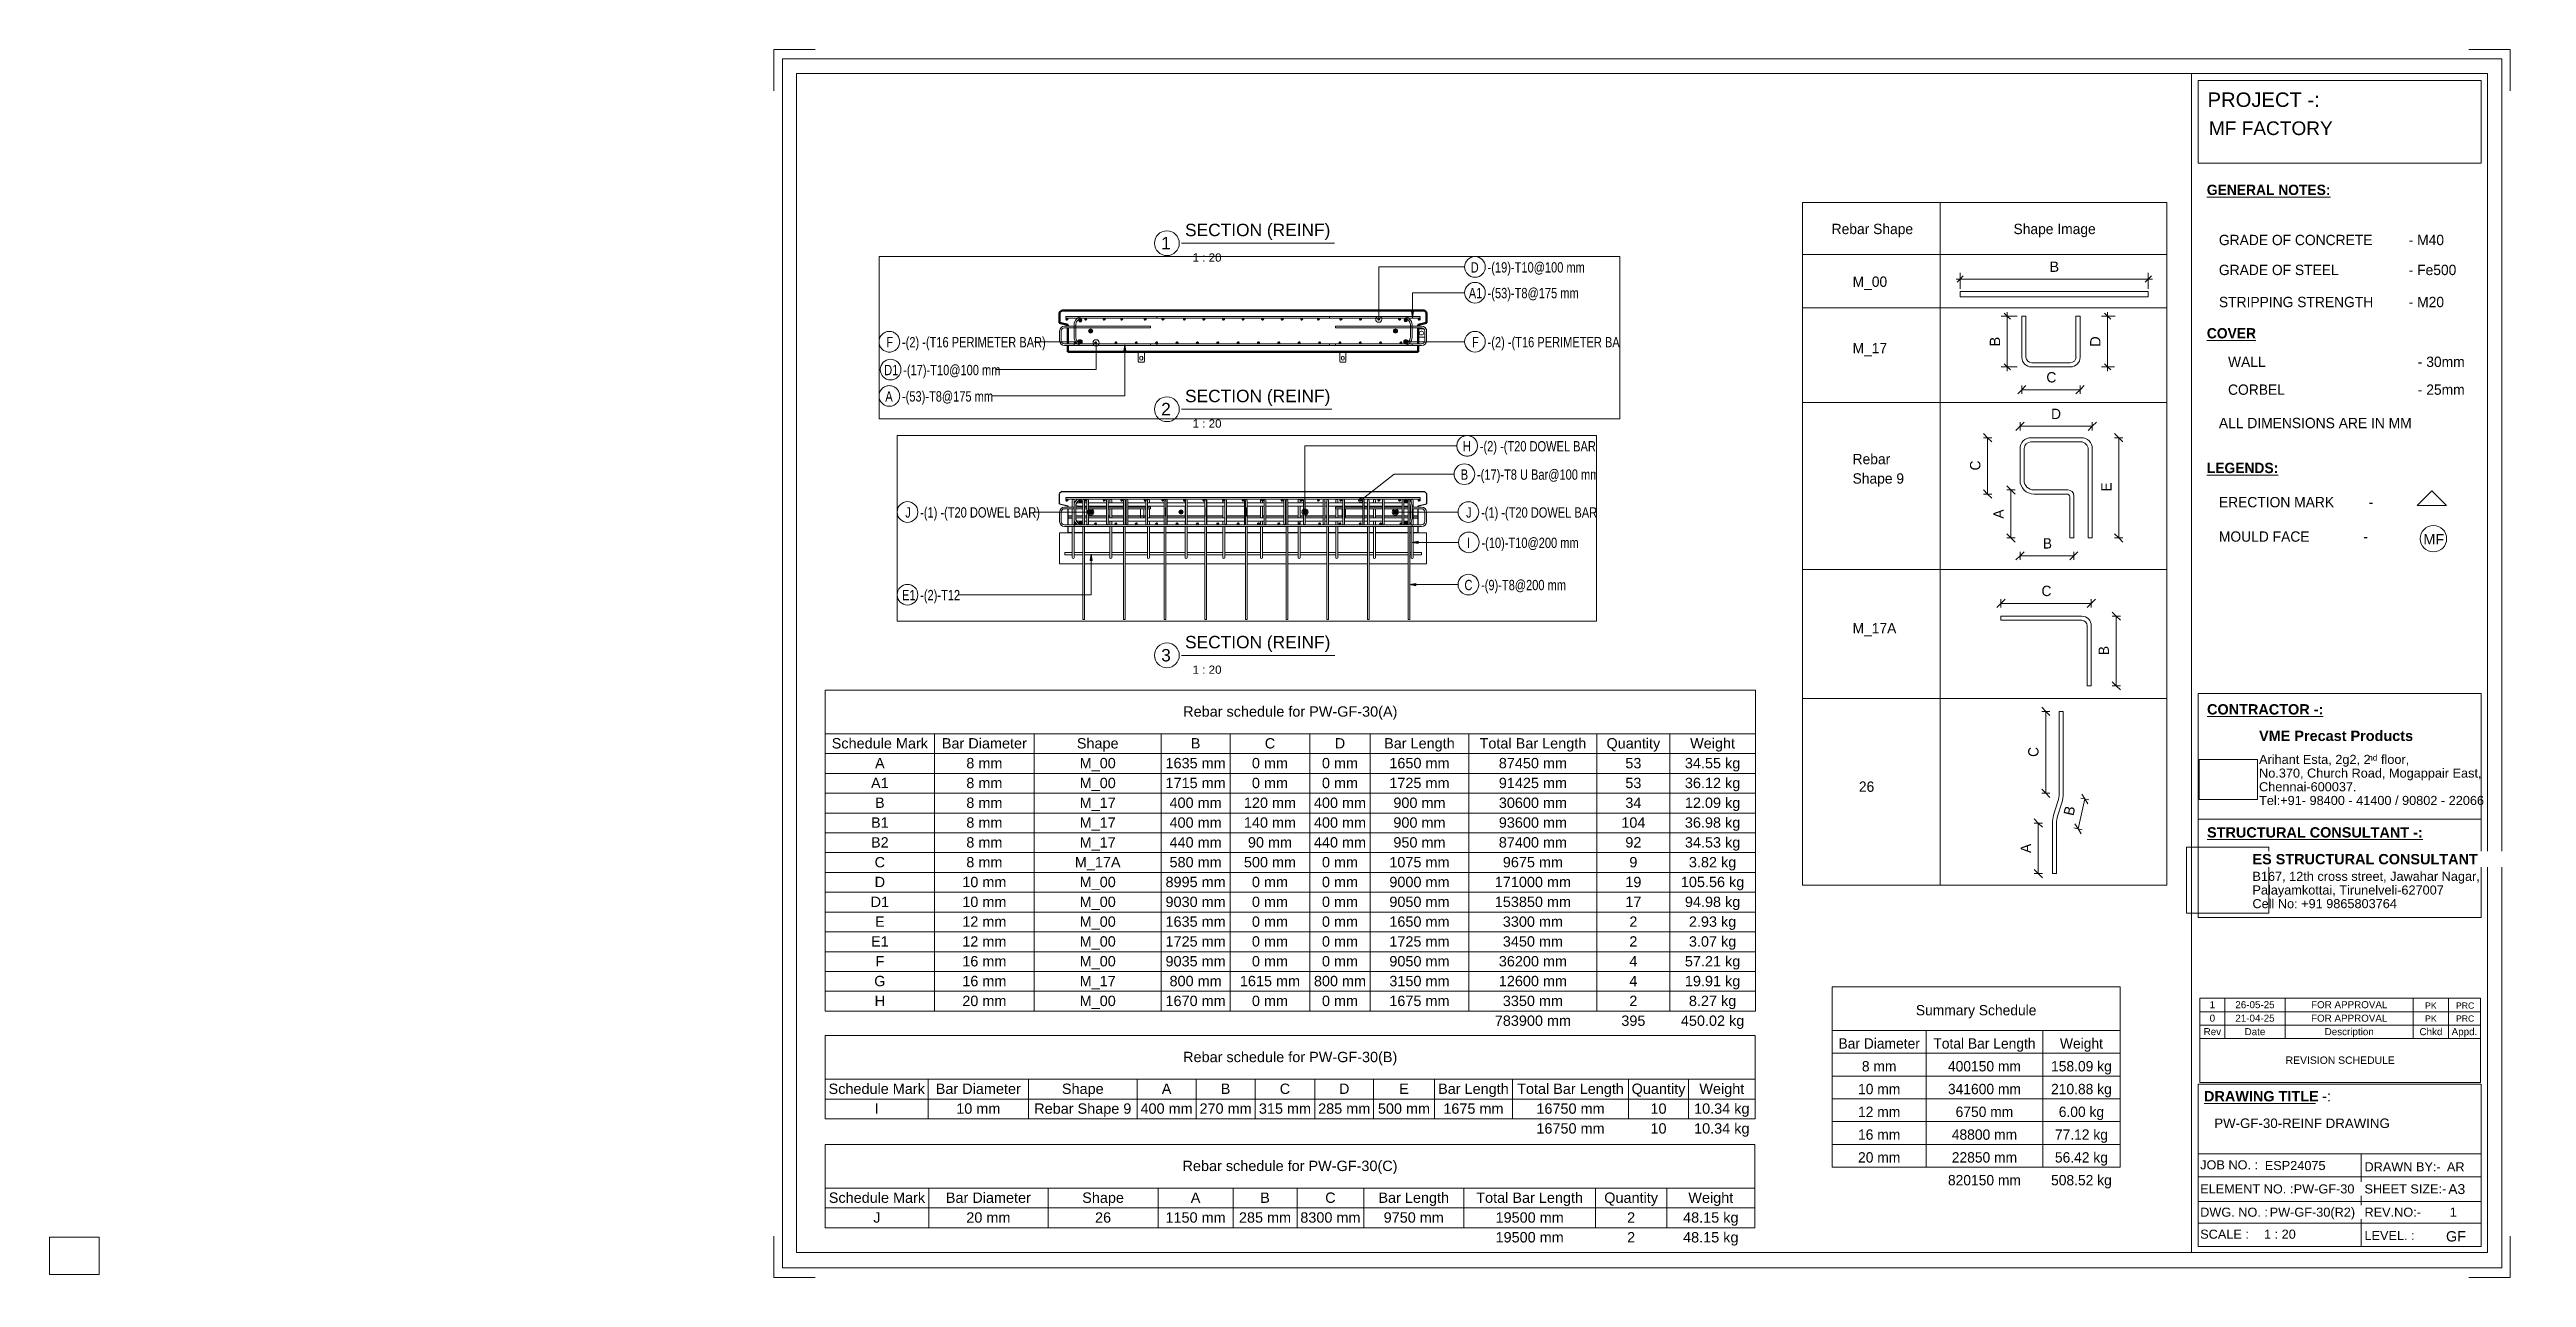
# Paper-space layout 'Layout1' of a CAD drawing. Header units: millimetres. Extents: x 0 to 599, y -1 to 296.
# The model-space entities are those that its viewports show. They can reach past a viewport. Long polylines and large blocks are cut down to what shows.
import ezdxf

# ---------------------------------------------------------------- set-up
doc = ezdxf.new("R2010")
doc.units = ezdxf.units.MM
doc.linetypes.add('Dash', pattern=[6.36, 3.18, -3.18])
for name, color, linetype, lineweight in [('A-ANNO-DIMS', 211, 'Continuous', 9), ('A-ANNO-DIMS-1', 211, 'Continuous', 9), ('A-DETL-MBND', 5, 'Continuous', 18), ('A-DETL-THIN', 151, 'Continuous', 18), ('A-GENM', 13, 'Continuous', 18), ('A-WALL', 113, 'Continuous', 25), ('A-WALL-HDLN', 110, 'Dash', 25), ('G-ANNO-SCHD', 231, 'Continuous', 9), ('G-ANNO-TEXT', 231, 'Continuous', 9), ('G-ANNO-TTLB', 6, 'Continuous', 9), ('G-ANNO-TTLB-MEDM', 33, 'Continuous', 9), ('G-ANNO-TTLB-THIN', 151, 'Continuous', 9), ('S-BEAM', 12, 'Continuous', 18), ('S-RBAR', 171, 'Continuous', 18), ('S-RBAR-IDEN', 171, 'Continuous', 9)]:
    doc.layers.add(name, color=color, linetype=linetype, lineweight=lineweight)
doc.layers.add('G-ANNO-NPLT', color=191, linetype='Continuous')
doc.styles.add('Arial', font='arial.ttf', dxfattribs={"height": 3.5})
doc.styles.add('Arial_1', font='arial.ttf', dxfattribs={"height": 2.2})
doc.styles.add('Arial_10', font='arial.ttf', dxfattribs={"height": 2})
doc.styles.add('Arial_11', font='arial.ttf', dxfattribs={"height": 3})
doc.styles.add('Arial_12', font='arial.ttf', dxfattribs={"height": 1.5})
doc.styles.add('Arial_2', font='arial.ttf', dxfattribs={"height": 2.4})
doc.styles.add('Arial_3', font='arial.ttf', dxfattribs={"height": 2.5})
doc.styles.add('Arial_4', font='arial.ttf', dxfattribs={"height": 1.42976})
doc.styles.add('Arial_5', font='arial.ttf', dxfattribs={"height": 2.25})
doc.styles.add('Arial_6', font='arial.ttf', dxfattribs={"height": 3.3})
doc.styles.add('Arial_7', font='arial.ttf', dxfattribs={"height": 2.3})
doc.styles.add('Arial_8', font='arial.ttf', dxfattribs={"height": 1.8})
doc.styles.add('Arial_9', font='arial.ttf', dxfattribs={"height": 1.7})
doc.styles.add('Arial_B', font='arialbd.ttf', dxfattribs={"height": 2.5})
doc.styles.add('Nirmala UI', font='Nirmala.ttf', dxfattribs={"height": 2.5})
doc.styles.add('Nirmala UI Semilight', font='NirmalaS.ttf', dxfattribs={"width": 0.8, "height": 50})
doc.styles.add('Nirmala UI Semilight_1', font='NirmalaS.ttf', dxfattribs={"height": 2.5})
doc.styles.add('Nirmala UI Semilight_B', font='', dxfattribs={"height": 2.5})
doc.styles.get('Nirmala UI Semilight_B').set_extended_font_data('Nirmala UI Semilight', bold=True)
doc.dimstyles.new('Arrow_Filled_-_2_5_NI_UI', dxfattribs={"dimscale": 304.8, "dimtxt": 2.61841, "dimasz": 0.006562, "dimexe": 0.003281, "dimexo": 0.0625, "dimgap": 0.003281, "dimtad": 1, "dimdec": 0, "dimzin": 0, "dimdsep": 46, "dimtxsty": 'Nirmala UI Semilight_1', "dimblk1": 'OBLIQUE', "dimblk2": 'OBLIQUE', "dimsah": 1, "dimcen": 0.09, "dimazin": 0, "dimtfac": 1, "dimtdec": 4, "dimtix": 1, "dimtmove": 0, "dimatfit": 3, "dimfxl": 0.003281, "dimfxlon": 1, "dimtvp": 1, "dimtolj": 1, "dimtzin": 0, "dimarcsym": 2})
doc.dimstyles.new('Diagonal_-_2_5mm_Arial', dxfattribs={"dimscale": 304.8, "dimtxt": 2.550648, "dimasz": 0.004921, "dimexe": 0.004921, "dimexo": 0.0625, "dimgap": 0.003281, "dimtad": 1, "dimdec": 0, "dimzin": 0, "dimdsep": 46, "dimtxsty": 'Arial_3', "dimblk1": 'OBLIQUE', "dimblk2": 'OBLIQUE', "dimsah": 1, "dimcen": 0.09, "dimdle": 0.003281, "dimazin": 0, "dimtfac": 1, "dimtdec": 4, "dimtix": 1, "dimtmove": 0, "dimatfit": 3, "dimfxl": 0.007874, "dimfxlon": 1, "dimtvp": 1, "dimtolj": 1, "dimtzin": 0, "dimarcsym": 2})
doc.dimstyles.new('Diagonal_-_2_5mm_Arial_2', dxfattribs={"dimscale": 304.8, "dimtxt": 2.550648, "dimasz": 0.004921, "dimexe": 0.004921, "dimexo": 0.004921, "dimgap": 0.003281, "dimtad": 1, "dimdec": 0, "dimzin": 0, "dimdsep": 46, "dimtxsty": 'Arial_3', "dimblk1": 'OBLIQUE', "dimblk2": 'OBLIQUE', "dimsah": 1, "dimcen": 0.09, "dimdle": 0.003281, "dimazin": 0, "dimtfac": 1, "dimtdec": 4, "dimtix": 1, "dimtmove": 0, "dimatfit": 3, "dimfxl": 1, "dimtvp": 1, "dimtfill": 1, "dimtolj": 1, "dimtzin": 0, "dimarcsym": 2})
picture_1 = doc.add_image_def('image1.jpg', size_in_pixel=(996, 686))
picture_2 = doc.add_image_def('image2.jpg', size_in_pixel=(1600, 1280))

psp = doc.layouts.get("Layout1")

msp = doc.modelspace()

# ---------------------------------------------------------------- texts
at = {"layer": 'S-RBAR-IDEN', "char_height": 50, "attachment_point": 1, "style": 'Nirmala UI Semilight'}
for s, insert, width in [('H', (5411.02, 18378.61), 47.4599), ('-(2) -(T20 DOWEL BAR)', (5493.31, 18378.61), 678.5483), ('D', (1615.28, 18368.5), 46.1772), ('-(19)-T10@100 mm', (1697.01, 18368.5), 546.4302), ('A1', (1605.76, 18244.05), 69.2658), ('-(53)-T8@175 mm', (1697.01, 18244.05), 529.7551), ('B', (5401.24, 18241.72), 38.481), ('-(17)-T8 U Bar@100 mm', (5479.77, 18241.72), 699.0715), ('J', (2713.42, 18058.67), 23.0886), ('-(1) -(T20 DOWEL BAR)', (2785.63, 18058.67), 668.2867), ('J', (5427.15, 18058.27), 23.0886), ('-(1) -(T20 DOWEL BAR)', (5499.36, 18058.27), 668.2867), ('-(2) -(T16 PERIMETER BAR)', (-1136.32, 18006.63), 773.4681), ('-(2) -(T16 PERIMETER BAR)', (1697.01, 18006.72), 773.4681), ('F', (-1212.21, 18006.63), 32.0675), ('F', (1621.12, 18006.72), 32.0675), ('-(10)-T10@200 mm', (5501.24, 17911.64), 556.6918), ('I', (5431.67, 17911.64), 16.6751), ('D1', (-1222.74, 17871.93), 71.8312), ('-(17)-T10@100 mm', (-1130.45, 17871.93), 545.1475), ('A', (-1217.01, 17744.42), 43.6118), ('-(53)-T8@175 mm', (-1136.32, 17744.42), 529.7551), ('C', (5419.23, 17707.33), 42.3291), ('-(9)-T8@200 mm', (5499.36, 17707.33), 505.3838), ('E1', (2698.06, 17658.63), 60.2869), ('-(2)-T12', (2785.63, 17658.63), 224.4725)]:
    msp.add_mtext(s, dxfattribs=dict(at, insert=insert, width=width))

# ---------------------------------------------------------------- blocks, each defined once
blk = doc.blocks.new('ES-Landscape-A3 - ES-Landscape-A3-502445-PW-GF-30-REINF DRAWING')
at = {"layer": 'G-ANNO-TTLB'}
for p, q in [((175.24, 296.27), (185.24, 296.27)), ((175.24, 296.27), (175.24, 286.27)), ((595.24, 296.27), (585.24, 296.27)), ((595.24, 296.27), (595.24, 286.27)), ((519.77, 140.54), (588.2, 140.54)), ((519.77, 86.33), (519.77, 140.54)), ((588.2, 86.33), (588.2, 140.54)), ((519.77, 110.14), (588.2, 110.14)), ((519.77, 6.78), (519.77, 46.03)), ((588.2, 6.78), (588.2, 46.03)), ((559.23, 29.2), (559.23, 6.78)), ((175.24, -0.73), (175.24, 9.27)), ((595.24, -0.73), (595.24, 9.27)), ((175.24, -0.73), (185.24, -0.73)), ((595.24, -0.73), (585.24, -0.73))]:
    blk.add_line(p, q, dxfattribs=at)
at = {"layer": 'G-ANNO-TTLB-MEDM'}
for p, q in [((180.73, 290.44), (180.73, 5.31)), ((180.73, 290.44), (589.79, 290.44)), ((518.17, 290.44), (518.17, 5.31)), ((519.77, 268.77), (519.77, 288.77)), ((519.77, 288.77), (588.2, 288.77)), ((588.2, 288.77), (588.2, 268.77)), ((589.79, 290.44), (589.79, 5.31)), ((588.2, 268.77), (519.77, 268.77)), ((519.77, 86.33), (588.2, 86.33)), ((519.77, 6.78), (588.2, 6.78)), ((180.73, 5.31), (589.79, 5.31))]:
    blk.add_line(p, q, dxfattribs=at)
at = {"layer": 'G-ANNO-TTLB-THIN'}
for p, q in [((177.29, 294.03), (177.29, 1.56)), ((593.23, 294.03), (177.29, 294.03)), ((593.23, 1.56), (593.23, 294.03)), ((519.77, 46.03), (588.2, 46.03)), ((519.77, 29.2), (588.2, 29.2)), ((519.77, 23.64), (588.2, 23.64)), ((519.77, 17.68), (588.2, 17.68)), ((519.77, 12.43), (588.2, 12.43)), ((177.29, 1.56), (593.23, 1.56))]:
    blk.add_line(p, q, dxfattribs=at)
at = {"layer": 'G-ANNO-TTLB', "char_height": 2.2, "attachment_point": 1, "style": 'Arial_1'}
for s, insert, width in [('No.370, Church Road, Mogappair East,', (534.5, 122.37), 63.4135), ('Tel:+91- 98400 - 41400 / 90802 - 22066 ', (534.5, 115.75), 65.2574), ('Chennai-600037.', (534.5, 119.06), 27.6582), ('Cell No: +91 9865803764', (532.9, 90.79), 41.0464), ('Palayamkottai, Tirunelveli-627007', (532.9, 94.09), 54.4346), ('JOB NO. :', (520.26, 27.61), 16.5949), ('DRAWN BY:-', (560, 27.14), 21.7257), ('ELEMENT NO. :', (520.26, 21.79), 26.5359), ('SHEET SIZE:-', (560, 21.79), 23.2489), ('DWG. NO. :', (520.26, 16.16), 19.481), ('REV.NO:-', (560, 16.16), 16.0338), ('SCALE :', (520.26, 10.84), 13.8692), ('LEVEL. :', (560, 10.53), 14.3502)]:
    blk.add_mtext(s, dxfattribs=dict(at, insert=insert, width=width))
at = {"layer": 'G-ANNO-TTLB'}
image = blk.add_image(picture_1, insert=(520, 114.84), size_in_units=(14.11, 9.72), dxfattribs=at)
image.dxf.flags = 7
image = blk.add_image(picture_2, insert=(516.95, 87.39), size_in_units=(19.92, 15.93), dxfattribs=at)
image.dxf.flags = 7
at = {"layer": 'G-ANNO-TTLB', "attachment_point": 1, "bg_fill": 3, "box_fill_scale": 1.25, "bg_fill_color": 256, "bg_fill_true_color": 13158600, "bg_fill_transparency": 0}
for s, insert, char_height, width, style in [('PROJECT -:', (522.05, 285.89), 3.5, 33.3502, 'Arial'), ('\\LCONTRACTOR -:', (521.92, 137.94), 2.5, 33.9114, 'Arial_B'), ('\\LSTRUCTURAL CONSULTANT -:', (521.92, 108.18), 2.5, 62.8523, 'Arial_B'), ('\\LDRAWING TITLE', (521.19, 44.36), 2.5, 33.4304, 'Arial_B'), ('A3', (580.27, 21.84), 2.4, 4.9705, 'Arial_2')]:
    blk.add_mtext(s, dxfattribs=dict(at, insert=insert, char_height=char_height, width=width, style=style))
at = {"layer": 'G-ANNO-TTLB', "char_height": 2.5, "attachment_point": 1, "style": 'Arial_B', "bg_fill": 3, "box_fill_scale": 1.25, "bg_fill_color": 256, "bg_fill_true_color": 13158600, "bg_fill_transparency": 0}
for s, insert, width in [('VME Precast Products', (534.5, 131.53), 45.135), ('ES STRUCTURAL CONSULTANT', (532.9, 101.7), 65.6582), ('\\fArial|b1|i0|c0|p34|; ', (548.78, 44.36), 1.2025)]:
    blk.add_mtext(s, dxfattribs=dict(at, insert=insert, width=width))
at = {"layer": 'G-ANNO-TTLB', "attachment_point": 1}
for s, insert, char_height, width, style in [('Arihant Esta, 2g2, 2', (534.5, 125.68), 2.2, 31.9873, 'Arial_1'), ('nd', (560.89, 125.72), 1.43, 2.7257, 'Arial_4'), (' floor,', (563.14, 125.68), 2.2, 9.1392, 'Arial_1'), ('B167, 12th cross street, Jawahar Nagar,', (532.9, 97.4), 2.2, 65.1772, 'Arial_1')]:
    blk.add_mtext(s, dxfattribs=dict(at, insert=insert, char_height=char_height, width=width, style=style))
at = {"layer": 'G-ANNO-TTLB', "insert": (549.77, 44.36), "char_height": 2.5, "width": 2.6456, "attachment_point": 1, "style": 'Arial_3', "bg_fill": 3, "box_fill_scale": 1.25, "bg_fill_color": 256, "bg_fill_true_color": 13158600, "bg_fill_transparency": 0}
blk.add_mtext('-:', dxfattribs=at)
blk = doc.blocks.new('Viewport - M_View Title-1040-PW-GF-30-REINF DRAWING')
at = {"layer": 'G-ANNO-TTLB'}
for start, end in [(360, 180), (180, 0)]:
    blk.add_arc((-3.5, 0), 3, start, end, dxfattribs=at)
blk = doc.blocks.new('DIMBLOCK1-PW-GF-30-REINF DRAWING')
at = {"layer": 'A-ANNO-DIMS-1'}
for p, q in [((461.19, 240.76), (508.71, 240.76)), ((462.19, 240.76), (462.19, 242.26)), ((462.19, 240.76), (462.19, 238.36)), ((507.71, 240.76), (507.71, 242.26)), ((507.71, 240.76), (507.71, 238.36))]:
    blk.add_line(p, q, dxfattribs=at)
at = {"layer": 'A-ANNO-DIMS-1', "lineweight": 35}
for p, q in [((462.19, 240.76), (461.44, 240.01)), ((462.19, 240.76), (462.94, 241.51)), ((507.71, 240.76), (506.96, 240.01)), ((507.71, 240.76), (508.46, 241.51))]:
    blk.add_line(p, q, dxfattribs=at)
at = {"layer": 'A-ANNO-DIMS-1', "color": 0, "insert": (483.8, 245), "char_height": 2.5, "width": 2.7782, "attachment_point": 1, "line_spacing_factor": 0.941778, "style": 'Arial_3'}
blk.add_mtext('B', dxfattribs=at)
blk = doc.blocks.new('_Oblique')
at = {"color": 0, "linetype": 'ByBlock', "lineweight": -2}
blk.add_line((-0.5, -0.5), (0.5, 0.5), dxfattribs=at)
blk = doc.blocks.new('DIMBLOCK2-PW-GF-30-REINF DRAWING')
at = {"layer": 'A-ANNO-DIMS-1'}
for p, q in [((473.6, 231.77), (472.1, 231.77)), ((473.6, 218.52), (473.6, 232.77)), ((473.6, 231.77), (476, 231.77)), ((473.6, 219.52), (472.1, 219.52)), ((473.6, 219.52), (476, 219.52))]:
    blk.add_line(p, q, dxfattribs=at)
at = {"layer": 'A-ANNO-DIMS-1', "lineweight": 35}
for p, q in [((473.6, 231.77), (472.85, 232.52)), ((473.6, 231.77), (474.35, 231.02)), ((473.6, 219.52), (472.85, 220.27)), ((473.6, 219.52), (474.35, 218.77))]:
    blk.add_line(p, q, dxfattribs=at)
at = {"layer": 'A-ANNO-DIMS-1', "color": 0, "insert": (469.35, 224.48), "char_height": 2.5, "width": 2.7782, "attachment_point": 1, "rotation": 90, "line_spacing_factor": 0.941778, "style": 'Arial_3'}
blk.add_mtext('B', dxfattribs=at)
blk = doc.blocks.new('DIMBLOCK3-PW-GF-30-REINF DRAWING')
at = {"layer": 'A-ANNO-DIMS-1'}
for p, q in [((497.87, 231.77), (496.37, 231.77)), ((497.87, 232.77), (497.87, 218.52)), ((497.87, 231.77), (499.68, 231.77)), ((497.87, 219.52), (496.37, 219.52)), ((497.87, 219.52), (499.57, 219.52))]:
    blk.add_line(p, q, dxfattribs=at)
at = {"layer": 'A-ANNO-DIMS-1', "lineweight": 35}
for p, q in [((497.87, 231.77), (497.12, 232.52)), ((497.87, 231.77), (498.62, 231.02)), ((497.87, 219.52), (497.12, 220.27)), ((497.87, 219.52), (498.62, 218.77))]:
    blk.add_line(p, q, dxfattribs=at)
at = {"layer": 'A-ANNO-DIMS-1', "color": 0, "insert": (493.63, 224.39), "char_height": 2.5, "width": 3.0137, "attachment_point": 1, "rotation": 90, "line_spacing_factor": 0.941778, "style": 'Arial_3', "bg_fill": 3, "box_fill_scale": 1.25, "bg_fill_color": 256, "bg_fill_true_color": 13158600, "bg_fill_transparency": 0}
blk.add_mtext('D', dxfattribs=at)
blk = doc.blocks.new('DIMBLOCK4-PW-GF-30-REINF DRAWING')
at = {"layer": 'A-ANNO-DIMS-1'}
for p, q in [((468.84, 202.39), (467.84, 203.39)), ((468.84, 202.39), (467.84, 202.39)), ((468.84, 188.77), (468.84, 202.39)), ((468.84, 202.39), (469.84, 201.39)), ((468.84, 202.39), (469.84, 202.39)), ((468.84, 188.77), (467.84, 189.77)), ((468.84, 188.77), (467.84, 188.77)), ((468.84, 188.77), (469.84, 187.77)), ((468.84, 188.77), (469.84, 188.77))]:
    blk.add_line(p, q, dxfattribs=at)
at = {"layer": 'A-ANNO-DIMS-1', "color": 0, "insert": (464.58, 194.46), "char_height": 2.5, "width": 2.6851, "attachment_point": 1, "rotation": 90, "line_spacing_factor": 1.142579, "style": 'Nirmala UI Semilight_1'}
blk.add_mtext('C', dxfattribs=at)
blk = doc.blocks.new('DIMBLOCK5-PW-GF-30-REINF DRAWING')
at = {"layer": 'A-ANNO-DIMS-1'}
for p, q in [((472.05, 162.32), (471.05, 161.32)), ((472.05, 162.32), (473.05, 163.32)), ((472.05, 162.32), (472.05, 163.32)), ((472.05, 162.32), (493.92, 162.32)), ((472.05, 162.32), (472.05, 161.32)), ((493.92, 162.32), (492.92, 161.32)), ((493.92, 162.32), (494.92, 163.32)), ((493.92, 162.32), (493.92, 163.32)), ((493.92, 162.32), (493.92, 161.32))]:
    blk.add_line(p, q, dxfattribs=at)
at = {"layer": 'A-ANNO-DIMS-1', "color": 0, "insert": (481.87, 166.58), "char_height": 2.5, "width": 2.6851, "attachment_point": 1, "line_spacing_factor": 1.142579, "style": 'Nirmala UI Semilight_1'}
blk.add_mtext('C', dxfattribs=at)
blk = doc.blocks.new('DIMBLOCK6-PW-GF-30-REINF DRAWING')
at = {"layer": 'A-ANNO-DIMS-1'}
for p, q in [((499.95, 159.22), (498.95, 160.22)), ((499.95, 159.22), (498.95, 159.22)), ((499.95, 142.37), (499.95, 159.22)), ((499.95, 159.22), (500.95, 158.22)), ((499.95, 159.22), (500.95, 159.22)), ((499.95, 142.37), (498.95, 143.37)), ((499.95, 142.37), (498.95, 142.37)), ((499.95, 142.37), (500.95, 141.37)), ((499.95, 142.37), (500.95, 142.37))]:
    blk.add_line(p, q, dxfattribs=at)
at = {"layer": 'A-ANNO-DIMS-1', "color": 0, "insert": (495.69, 149.79), "char_height": 2.5, "width": 2.3994, "attachment_point": 1, "rotation": 90, "line_spacing_factor": 1.142579, "style": 'Nirmala UI Semilight_1'}
blk.add_mtext('B', dxfattribs=at)
blk = doc.blocks.new('DIMBLOCK7-PW-GF-30-REINF DRAWING')
at = {"layer": 'A-ANNO-DIMS-1'}
for p, q in [((481.09, 109.18), (480.09, 110.18)), ((481.09, 109.18), (480.09, 109.18)), ((481.09, 96.97), (481.09, 109.18)), ((481.09, 109.18), (482.09, 108.18)), ((481.09, 109.18), (482.09, 109.18)), ((481.09, 96.97), (480.09, 97.97)), ((481.09, 96.97), (480.09, 96.97)), ((481.09, 96.97), (482.09, 95.97)), ((481.09, 96.97), (482.09, 96.97))]:
    blk.add_line(p, q, dxfattribs=at)
at = {"layer": 'A-ANNO-DIMS-1', "color": 0, "insert": (476.83, 101.94), "char_height": 2.5, "width": 2.7422, "attachment_point": 1, "rotation": 90, "line_spacing_factor": 1.142579, "style": 'Nirmala UI Semilight_1'}
blk.add_mtext('A', dxfattribs=at)
blk = doc.blocks.new('DIMBLOCK8-PW-GF-30-REINF DRAWING')
at = {"layer": 'A-ANNO-DIMS-1'}
for p, q in [((490.71, 107.78), (492.35, 115)), ((492.35, 115), (491.37, 115.22)), ((492.35, 115), (491.59, 116.19)), ((492.35, 115), (493.1, 113.8)), ((492.35, 115), (493.32, 114.78)), ((490.71, 107.78), (489.73, 108)), ((490.71, 107.78), (489.96, 108.97)), ((490.71, 107.78), (491.46, 106.58)), ((490.71, 107.78), (491.69, 107.56))]:
    blk.add_line(p, q, dxfattribs=at)
at = {"layer": 'A-ANNO-DIMS-1', "color": 0, "insert": (487.15, 111.35), "char_height": 2.5, "width": 2.3994, "attachment_point": 1, "rotation": 77.23618, "line_spacing_factor": 1.142579, "style": 'Nirmala UI Semilight_1'}
blk.add_mtext('B', dxfattribs=at)
blk = doc.blocks.new('DIMBLOCK9-PW-GF-30-REINF DRAWING')
at = {"layer": 'A-ANNO-DIMS-1'}
for p, q in [((482.92, 136.19), (481.92, 137.19)), ((482.92, 136.19), (481.92, 136.19)), ((482.92, 116.4), (482.92, 136.19)), ((482.92, 136.19), (483.92, 135.19)), ((482.92, 136.19), (483.92, 136.19)), ((482.92, 116.4), (481.92, 117.4)), ((482.92, 116.4), (481.92, 116.4)), ((482.92, 116.4), (483.92, 115.4)), ((482.92, 116.4), (483.92, 116.4))]:
    blk.add_line(p, q, dxfattribs=at)
at = {"layer": 'A-ANNO-DIMS-1', "color": 0, "insert": (478.65, 125.18), "char_height": 2.5, "width": 2.6851, "attachment_point": 1, "rotation": 90, "line_spacing_factor": 1.142579, "style": 'Nirmala UI Semilight_1'}
blk.add_mtext('C', dxfattribs=at)
blk = doc.blocks.new('DIMBLOCK10-PW-GF-30-REINF DRAWING')
at = {"layer": 'A-ANNO-DIMS-1'}
for p, q in [((477.12, 213.99), (476.12, 212.99)), ((477.12, 213.99), (478.12, 214.99)), ((477.12, 213.99), (477.12, 214.99)), ((477.12, 213.99), (491.21, 213.99)), ((477.12, 213.99), (477.12, 212.99)), ((491.21, 213.99), (490.21, 212.99)), ((491.21, 213.99), (492.21, 214.99)), ((491.21, 213.99), (491.21, 214.99)), ((491.21, 213.99), (491.21, 212.99))]:
    blk.add_line(p, q, dxfattribs=at)
at = {"layer": 'A-ANNO-DIMS-1', "color": 0, "insert": (483.05, 218.25), "char_height": 2.5, "width": 2.6851, "attachment_point": 1, "line_spacing_factor": 1.142579, "style": 'Nirmala UI Semilight_1'}
blk.add_mtext('C', dxfattribs=at)
blk = doc.blocks.new('DIMBLOCK11-PW-GF-30-REINF DRAWING')
at = {"layer": 'A-ANNO-DIMS-1'}
for p, q in [((476.67, 173.82), (475.67, 172.82)), ((476.67, 173.82), (477.67, 174.82)), ((476.67, 173.82), (476.67, 174.82)), ((476.67, 173.82), (489.69, 173.82)), ((476.67, 173.82), (476.67, 172.82)), ((489.69, 173.82), (488.69, 172.82)), ((489.69, 173.82), (490.69, 174.82)), ((489.69, 173.82), (489.69, 174.82)), ((489.69, 173.82), (489.69, 172.82))]:
    blk.add_line(p, q, dxfattribs=at)
at = {"layer": 'A-ANNO-DIMS-1', "color": 0, "insert": (482.18, 178.08), "char_height": 2.5, "width": 2.3994, "attachment_point": 1, "line_spacing_factor": 1.142579, "style": 'Nirmala UI Semilight_1'}
blk.add_mtext('B', dxfattribs=at)
blk = doc.blocks.new('DIMBLOCK12-PW-GF-30-REINF DRAWING')
at = {"layer": 'A-ANNO-DIMS-1'}
for p, q in [((474.49, 189.77), (473.49, 190.77)), ((474.49, 189.77), (473.49, 189.77)), ((474.49, 178.14), (474.49, 189.77)), ((474.49, 189.77), (475.49, 188.77)), ((474.49, 189.77), (475.49, 189.77)), ((474.49, 178.14), (473.49, 179.14)), ((474.49, 178.14), (473.49, 178.14)), ((474.49, 178.14), (475.49, 177.14)), ((474.49, 178.14), (475.49, 178.14))]:
    blk.add_line(p, q, dxfattribs=at)
at = {"layer": 'A-ANNO-DIMS-1', "color": 0, "insert": (470.23, 182.81), "char_height": 2.5, "width": 2.7422, "attachment_point": 1, "rotation": 90, "line_spacing_factor": 1.142579, "style": 'Nirmala UI Semilight_1'}
blk.add_mtext('A', dxfattribs=at)
blk = doc.blocks.new('DIMBLOCK13-PW-GF-30-REINF DRAWING')
at = {"layer": 'A-ANNO-DIMS-1'}
for p, q in [((476.67, 205.14), (475.67, 204.14)), ((476.67, 205.14), (477.67, 206.14)), ((476.67, 205.14), (476.67, 206.14)), ((476.67, 205.14), (494.16, 205.14)), ((476.67, 205.14), (476.67, 204.14)), ((494.16, 205.14), (493.16, 204.14)), ((494.16, 205.14), (495.16, 206.14)), ((494.16, 205.14), (494.16, 206.14)), ((494.16, 205.14), (494.16, 204.14))]:
    blk.add_line(p, q, dxfattribs=at)
at = {"layer": 'A-ANNO-DIMS-1', "color": 0, "insert": (484.18, 209.4), "char_height": 2.5, "width": 2.9707, "attachment_point": 1, "line_spacing_factor": 1.142579, "style": 'Nirmala UI Semilight_1'}
blk.add_mtext('D', dxfattribs=at)
blk = doc.blocks.new('DIMBLOCK14-PW-GF-30-REINF DRAWING')
at = {"layer": 'A-ANNO-DIMS-1'}
for p, q in [((500.57, 202.39), (499.57, 203.39)), ((500.57, 202.39), (499.57, 202.39)), ((500.57, 178.14), (500.57, 202.39)), ((500.57, 202.39), (501.57, 201.39)), ((500.57, 202.39), (501.57, 202.39)), ((500.57, 178.14), (499.57, 179.14)), ((500.57, 178.14), (499.57, 178.14)), ((500.57, 178.14), (501.57, 177.14)), ((500.57, 178.14), (501.57, 178.14))]:
    blk.add_line(p, q, dxfattribs=at)
at = {"layer": 'A-ANNO-DIMS-1', "color": 0, "insert": (496.31, 189.36), "char_height": 2.5, "width": 2.1709, "attachment_point": 1, "rotation": 90, "line_spacing_factor": 1.142579, "style": 'Nirmala UI Semilight_1'}
blk.add_mtext('E', dxfattribs=at)
blk = doc.blocks.new('RR spread anchor face based - RR-SA-2_5-150-1726819-Elevation Top 2')
at = {"layer": 'A-GENM'}
for p, q in [((-3916.2, 17935.43), (-3916.2, 17890.43)), ((-3886.2, 17890.43), (-3886.2, 17935.43)), ((-3908.2, 17900.93), (-3908.2, 17906.93)), ((-3894.2, 17906.93), (-3894.2, 17900.93)), ((-3916.2, 17890.43), (-3913.7, 17885.43)), ((-3888.7, 17885.43), (-3886.2, 17890.43)), ((-3913.7, 17885.43), (-3888.7, 17885.43))]:
    blk.add_line(p, q, dxfattribs=at)
for centre, start, end in [((-3901.2, 17906.93), 0, 180), ((-3901.2, 17900.93), 180, 0)]:
    blk.add_arc(centre, 7, start, end, dxfattribs=at)
blk = doc.blocks.new('RR spread anchor face based - RR-SA-4_0-320-1726835-Elevation Top 2')
at = {"layer": 'A-GENM'}
for p, q in [((-2532.87, 18045.43), (-2561.2, 18045.43)), ((-2521.2, 18042.93), (-2522.9, 18043.78)), ((-2521.2, 18035.43), (-2521.2, 18042.93)), ((-2547.5, 18034.43), (-2543.5, 18034.43)), ((-2543.5, 18016.43), (-2547.5, 18016.43)), ((-2561.2, 18005.43), (-2529.2, 18005.43))]:
    blk.add_line(p, q, dxfattribs=at)
for centre, start, end in [((-2547.5, 18025.43), 90, 270), ((-2543.5, 18025.43), 270, 90)]:
    blk.add_arc(centre, 9, start, end, dxfattribs=at)
blk = doc.blocks.new('RR spread anchor face based - RR-SA-7_5-260-1726841-Elevation Top 3')
at = {"layer": 'A-GENM'}
for p, q in [((-3904.2, 18063.06), (-3904.2, 18063.76)), ((-3888.2, 18063.76), (-3888.2, 18063.06)), ((-3904.2, 18059.43), (-3904.2, 18063.06)), ((-3904.2, 18063.06), (-3888.2, 18063.06)), ((-3888.2, 18063.06), (-3888.2, 18059.43)), ((-3904.2, 18008.06), (-3904.2, 18051.43)), ((-3888.2, 18051.43), (-3888.2, 18008.06)), ((-3904.2, 18007.59), (-3904.2, 18008.06)), ((-3904.2, 18008.06), (-3888.2, 18008.06)), ((-3888.2, 18008.06), (-3888.2, 18007.59))]:
    blk.add_line(p, q, dxfattribs=at)
blk = doc.blocks.new('RR spread anchor face based - RR-SA-7_5-260-V1-Elevation Top 3')
at = {"layer": 'A-GENM'}
for p, q in [((-2929.2, 18063.06), (-2929.2, 18063.76)), ((-2913.2, 18063.76), (-2913.2, 18063.06)), ((-2929.2, 18059.43), (-2929.2, 18063.06)), ((-2929.2, 18063.06), (-2925.33, 18063.06)), ((-2917.33, 18063.06), (-2913.2, 18063.06)), ((-2913.2, 18063.06), (-2913.2, 18059.43)), ((-2929.2, 18008.06), (-2929.2, 18051.43)), ((-2913.2, 18051.43), (-2913.2, 18008.06)), ((-2929.2, 18007.59), (-2929.2, 18008.06)), ((-2929.2, 18008.06), (-2925.33, 18008.06)), ((-2917.33, 18008.06), (-2913.2, 18008.06)), ((-2913.2, 18008.06), (-2913.2, 18007.59))]:
    blk.add_line(p, q, dxfattribs=at)
blk = doc.blocks.new('M_Rebar Tag_rfa Dimension - ARROW-793927-Elevation Top 2')
at = {"layer": 'S-RBAR-IDEN'}
blk.add_circle((-2286.63, 18221.01), 50, dxfattribs=at)
blk = doc.blocks.new('M_Rebar Tag_rfa Dimension - DOT 1_5-793931-Elevation Top 2')
at = {"layer": 'S-RBAR-IDEN'}
blk.add_circle((-2286.63, 18345.46), 50, dxfattribs=at)
blk = doc.blocks.new('M_Rebar Tag_rfa MARK - DOT 1 MM-794228-Elevation Top 2')
at = {"layer": 'S-RBAR-IDEN'}
blk.add_circle((-5119.95, 17983.59), 50, dxfattribs=at)
blk = doc.blocks.new('M_Rebar Tag_rfa MARK - DOT 1_5-794230-Elevation Top 3')
at = {"layer": 'S-RBAR-IDEN'}
blk.add_circle((-2324.47, 18355.57), 50, dxfattribs=at)
blk = doc.blocks.new('M_Rebar Tag_rfa Dimension - DOT-793929-Elevation Top 3')
at = {"layer": 'S-RBAR-IDEN'}
blk.add_circle((-2338.01, 18218.67), 50, dxfattribs=at)
blk = doc.blocks.new('M_Rebar Tag_rfa Dimension - ARROW-793927-Elevation Top 3')
at = {"layer": 'S-RBAR-IDEN'}
blk.add_circle((-2318.42, 17684.29), 50, dxfattribs=at)

# ---------------------------------------------------------------- hatches: boundary and pattern name
at = {"layer": 'S-RBAR'}
h = msp.add_hatch(color=256, dxfattribs=at)
edge = h.paths.add_edge_path()
edge.add_arc((-338.32, 18092.43), 5, 0, 360)
for points in [[(-339.87, 18087.68), (-334.27, 18089.49), (-334.27, 18095.37), (-339.87, 18097.19), (-343.32, 18092.43)], [(-270.2, 18080.55), (-265.87, 18085.98), (-267.42, 18092.75), (-273.67, 18095.76), (-279.93, 18092.75), (-281.47, 18085.98), (-277.14, 18080.55)], [(-248.91, 18087.68), (-243.32, 18089.49), (-243.32, 18095.37), (-248.91, 18097.19), (-252.37, 18092.43)], [(-159.21, 18087.68), (-153.62, 18089.49), (-153.62, 18095.37), (-159.21, 18097.19), (-162.66, 18092.43)], [(-74.51, 18087.68), (-68.92, 18089.49), (-68.92, 18095.37), (-74.51, 18097.19), (-77.96, 18092.43)], [(38.95, 18087.68), (44.54, 18089.49), (44.54, 18095.37), (38.95, 18097.19), (35.49, 18092.43)], [(124.9, 18087.68), (130.49, 18089.49), (130.49, 18095.37), (124.9, 18097.19), (121.44, 18092.43)], [(228.35, 18087.68), (233.94, 18089.49), (233.94, 18095.37), (228.35, 18097.19), (224.9, 18092.43)], [(323.05, 18087.68), (328.64, 18089.49), (328.64, 18095.37), (323.05, 18097.19), (319.6, 18092.43)], [(417.76, 18087.68), (423.35, 18089.49), (423.35, 18095.37), (417.76, 18097.19), (414.3, 18092.43)], [(512.46, 18087.68), (518.05, 18089.49), (518.05, 18095.37), (512.46, 18097.19), (509, 18092.43)], [(607.16, 18087.68), (612.75, 18089.49), (612.75, 18095.37), (607.16, 18097.19), (603.71, 18092.43)], [(701.86, 18087.68), (707.45, 18089.49), (707.45, 18095.37), (701.86, 18097.19), (698.41, 18092.43)], [(796.57, 18087.68), (802.16, 18089.49), (802.16, 18095.37), (796.57, 18097.19), (793.11, 18092.43)], [(876.9, 18087.68), (882.49, 18089.49), (882.49, 18095.37), (876.9, 18097.19), (873.44, 18092.43)], [(985.97, 18087.68), (991.56, 18089.49), (991.56, 18095.37), (985.97, 18097.19), (982.52, 18092.43)], [(1080.68, 18087.68), (1086.27, 18089.49), (1086.27, 18095.37), (1080.68, 18097.19), (1077.22, 18092.43)], [(1169.13, 18087.68), (1174.72, 18089.49), (1174.72, 18095.37), (1169.13, 18097.19), (1165.67, 18092.43)], [(1270.08, 18087.68), (1275.67, 18089.49), (1275.67, 18095.37), (1270.08, 18097.19), (1266.63, 18092.43)], [(1364.78, 18087.68), (1370.37, 18089.49), (1370.37, 18095.37), (1364.78, 18097.19), (1361.33, 18092.43)], [(3494.28, 18087.68), (3499.88, 18089.49), (3499.88, 18095.37), (3494.28, 18097.19), (3490.83, 18092.43)], [(3562.6, 18080.55), (3563.95, 18080.55), (3568.28, 18085.98), (3566.73, 18092.75), (3560.48, 18095.76), (3554.22, 18092.75), (3552.68, 18085.98), (3557.01, 18080.55)], [(3585.24, 18087.68), (3590.83, 18089.49), (3590.83, 18095.37), (3585.24, 18097.19), (3581.78, 18092.43), (3584.75, 18088.34)], [(3674.94, 18087.68), (3680.53, 18089.49), (3680.53, 18095.37), (3674.8, 18096.99), (3671.49, 18092.43), (3673.36, 18089.85)], [(3759.64, 18087.68), (3765.23, 18089.49), (3765.23, 18095.37), (3759.64, 18097.19), (3756.19, 18092.43)], [(3873.1, 18087.68), (3878.69, 18089.49), (3878.69, 18095.37), (3872.96, 18096.99), (3869.64, 18092.43)], [(3959.05, 18087.68), (3964.64, 18089.49), (3964.64, 18095.37), (3958.91, 18096.99), (3955.59, 18092.43)], [(4062.5, 18087.68), (4068.09, 18089.49), (4068.09, 18095.37), (4062.5, 18097.19), (4059.05, 18092.43)], [(4157.2, 18087.68), (4162.79, 18089.49), (4162.79, 18095.37), (4157.2, 18097.19), (4153.75, 18092.43)], [(4251.91, 18087.68), (4257.5, 18089.49), (4257.5, 18095.37), (4251.91, 18097.19), (4248.45, 18092.43)], [(4346.61, 18087.68), (4352.2, 18089.49), (4352.2, 18095.37), (4346.47, 18096.99), (4343.15, 18092.43)], [(4441.31, 18087.68), (4446.9, 18089.49), (4446.9, 18095.37), (4441.31, 18097.19), (4437.86, 18092.43)], [(4536.01, 18087.68), (4541.6, 18089.49), (4541.6, 18095.37), (4535.87, 18096.99), (4532.56, 18092.43)], [(4630.72, 18087.68), (4636.31, 18089.49), (4636.31, 18095.37), (4630.72, 18097.19), (4627.26, 18092.43)], [(4711.05, 18087.68), (4716.64, 18089.49), (4716.64, 18095.37), (4711.05, 18097.19), (4707.59, 18092.43)], [(4820.12, 18087.68), (4825.71, 18089.49), (4825.71, 18095.37), (4820.12, 18097.19), (4816.67, 18092.43)], [(4914.83, 18087.68), (4920.42, 18089.49), (4920.42, 18095.37), (4914.69, 18096.99), (4911.37, 18092.43), (4913.9, 18088.95)], [(5003.28, 18087.68), (5008.87, 18089.49), (5008.87, 18095.37), (5003.28, 18097.19), (4999.82, 18092.43), (5002.51, 18088.73)], [(5104.23, 18087.68), (5109.82, 18089.49), (5109.82, 18095.37), (5104.09, 18096.99), (5100.78, 18092.43)], [(5198.93, 18087.68), (5204.52, 18089.49), (5204.52, 18095.37), (5198.93, 18097.19), (5195.48, 18092.43)], [(1301.07, 18079.43), (1307.33, 18082.44), (1308.87, 18089.21), (1304.55, 18094.64), (1297.6, 18094.64), (1293.28, 18089.21), (1294.82, 18082.44)], [(5135.22, 18079.43), (5141.48, 18082.44), (5143.02, 18089.21), (5138.7, 18094.64), (5131.75, 18094.64), (5127.43, 18089.21), (5128.97, 18082.44)], [(-223.67, 18025.43), (-216.6, 18028.36), (-213.67, 18035.43), (-216.6, 18042.5), (-223.67, 18045.43), (-230.74, 18042.5), (-233.67, 18035.43), (-230.74, 18028.36)], [(1251.33, 18025.43), (1258.4, 18028.36), (1261.33, 18035.43), (1258.4, 18042.5), (1251.33, 18045.43), (1244.26, 18042.5), (1241.33, 18035.43), (1244.26, 18028.36)], [(3610.48, 18025.43), (3617.55, 18028.36), (3620.48, 18035.43), (3617.55, 18042.5), (3610.48, 18045.43), (3603.41, 18042.5), (3600.48, 18035.43), (3603.41, 18028.36)], [(4047.98, 18025.43), (4055.05, 18028.36), (4057.98, 18035.43), (4055.05, 18042.5), (4047.98, 18045.43), (4040.91, 18042.5), (4037.98, 18035.43), (4040.91, 18028.36)], [(4647.98, 18025.43), (4655.05, 18028.36), (4657.98, 18035.43), (4655.05, 18042.5), (4647.98, 18045.43), (4640.91, 18042.5), (4637.98, 18035.43), (4640.91, 18028.36)], [(5085.48, 18025.43), (5092.55, 18028.36), (5095.48, 18035.43), (5092.55, 18042.5), (5085.48, 18045.43), (5078.41, 18042.5), (5075.48, 18035.43), (5078.41, 18028.36)], [(-270.2, 17976.38), (-265.87, 17981.81), (-267.42, 17988.58), (-273.67, 17991.59), (-279.93, 17988.58), (-281.47, 17981.81), (-277.14, 17976.38)], [(3557.01, 17976.38), (3563.95, 17976.38), (3568.28, 17981.81), (3566.73, 17988.58), (3560.48, 17991.59), (3554.22, 17988.58), (3552.68, 17981.81)], [(1301.07, 17975.68), (1307.33, 17978.69), (1308.87, 17985.46), (1304.55, 17990.89), (1297.6, 17990.89), (1293.28, 17985.46), (1294.82, 17978.69)], [(5135.22, 17975.68), (5141.48, 17978.69), (5143.02, 17985.46), (5138.7, 17990.89), (5131.75, 17990.89), (5127.43, 17985.46), (5128.97, 17978.69)], [(-296.83, 17973.68), (-293.37, 17978.43), (-296.83, 17983.19), (-302.42, 17981.37), (-302.42, 17975.49)], [(-198.32, 17973.68), (-194.87, 17978.43), (-198.32, 17983.19), (-203.91, 17981.37), (-203.91, 17975.49)], [(-99.82, 17973.68), (-96.36, 17978.43), (-99.82, 17983.19), (-105.41, 17981.37), (-105.41, 17975.49), (-100.93, 17974.04)], [(-1.31, 17973.68), (2.14, 17978.43), (-1.31, 17983.19), (-6.91, 17981.37), (-6.91, 17975.49)], [(97.19, 17973.68), (100.64, 17978.43), (97.19, 17983.19), (91.6, 17981.37), (91.6, 17975.49)], [(195.69, 17973.68), (199.15, 17978.43), (195.69, 17983.19), (190.1, 17981.37), (190.1, 17975.49)], [(294.2, 17973.68), (297.65, 17978.43), (294.2, 17983.19), (288.61, 17981.37), (288.61, 17975.49)], [(392.7, 17973.68), (396.16, 17978.43), (392.7, 17983.19), (387.11, 17981.37), (387.11, 17975.49)], [(491.21, 17973.68), (494.66, 17978.43), (491.21, 17983.19), (485.62, 17981.37), (485.62, 17975.49)], [(589.71, 17973.68), (593.17, 17978.43), (589.71, 17983.19), (584.12, 17981.37), (584.12, 17975.49)], [(688.22, 17973.68), (691.67, 17978.43), (688.22, 17983.19), (682.63, 17981.37), (682.63, 17975.49)], [(786.72, 17973.68), (790.18, 17978.43), (786.72, 17983.19), (781.13, 17981.37), (781.13, 17975.49)], [(885.23, 17973.68), (888.68, 17978.43), (885.23, 17983.19), (879.64, 17981.37), (879.64, 17975.49)], [(983.73, 17973.68), (987.19, 17978.43), (983.73, 17983.19), (978.14, 17981.37), (978.14, 17975.49)], [(1082.24, 17973.68), (1085.69, 17978.43), (1082.24, 17983.19), (1076.65, 17981.37), (1076.65, 17975.49)], [(1180.74, 17973.68), (1184.2, 17978.43), (1180.74, 17983.19), (1175.15, 17981.37), (1175.15, 17975.49)], [(1279.25, 17973.68), (1282.7, 17978.43), (1279.25, 17983.19), (1273.66, 17981.37), (1273.66, 17975.49)], [(3537.32, 17973.68), (3540.78, 17978.43), (3537.32, 17983.19), (3531.73, 17981.37), (3531.73, 17975.49)], [(3635.83, 17973.68), (3639.28, 17978.43), (3635.83, 17983.19), (3630.24, 17981.37), (3630.24, 17975.49)], [(3734.33, 17973.68), (3737.79, 17978.43), (3734.33, 17983.19), (3728.74, 17981.37), (3728.74, 17975.49)], [(3832.84, 17973.68), (3836.29, 17978.43), (3832.84, 17983.19), (3827.24, 17981.37), (3827.24, 17975.49)], [(3931.34, 17973.68), (3934.79, 17978.43), (3931.34, 17983.19), (3925.75, 17981.37), (3925.75, 17975.49)], [(4029.84, 17973.68), (4033.3, 17978.43), (4029.84, 17983.19), (4024.25, 17981.37), (4024.25, 17975.49), (4027.8, 17974.34)], [(4128.35, 17973.68), (4131.8, 17978.43), (4128.35, 17983.19), (4122.76, 17981.37), (4122.76, 17975.49)], [(4226.85, 17973.68), (4230.31, 17978.43), (4226.85, 17983.19), (4221.26, 17981.37), (4221.26, 17975.49)], [(4325.36, 17973.68), (4328.81, 17978.43), (4325.36, 17983.19), (4319.77, 17981.37), (4319.77, 17975.49)], [(4423.86, 17973.68), (4427.32, 17978.43), (4423.86, 17983.19), (4418.27, 17981.37), (4418.27, 17975.49)], [(4522.37, 17973.68), (4525.82, 17978.43), (4522.37, 17983.19), (4516.78, 17981.37), (4516.78, 17975.49)], [(4620.87, 17973.68), (4624.33, 17978.43), (4620.87, 17983.19), (4615.28, 17981.37), (4615.28, 17975.49)], [(4719.38, 17973.68), (4722.83, 17978.43), (4719.38, 17983.19), (4713.79, 17981.37), (4713.79, 17975.49)], [(4817.88, 17973.68), (4821.34, 17978.43), (4817.88, 17983.19), (4812.29, 17981.37), (4812.29, 17975.49)], [(4916.39, 17973.68), (4919.84, 17978.43), (4916.39, 17983.19), (4910.8, 17981.37), (4910.8, 17975.49), (4913.9, 17974.48)], [(5014.89, 17973.68), (5018.35, 17978.43), (5014.89, 17983.19), (5009.3, 17981.37), (5009.3, 17975.49)], [(5113.4, 17973.68), (5116.85, 17978.43), (5113.4, 17983.19), (5107.81, 17981.37), (5107.81, 17975.49)]]:
    msp.add_hatch(color=256, dxfattribs=at).paths.add_polyline_path(points)
h = msp.add_hatch(color=256, dxfattribs=at)
edge = h.paths.add_edge_path()
edge.add_arc((-273.67, 18087.76), 8, 0, 360)
h = msp.add_hatch(color=256, dxfattribs=at)
edge = h.paths.add_edge_path()
edge.add_arc((-247.37, 18092.43), 5, 0, 360)
h = msp.add_hatch(color=256, dxfattribs=at)
edge = h.paths.add_edge_path()
edge.add_arc((-157.66, 18092.43), 5, 0, 360)
h = msp.add_hatch(color=256, dxfattribs=at)
edge = h.paths.add_edge_path()
edge.add_arc((-72.96, 18092.43), 5, 0, 360)
h = msp.add_hatch(color=256, dxfattribs=at)
edge = h.paths.add_edge_path()
edge.add_arc((40.49, 18092.43), 5, 0, 360)
h = msp.add_hatch(color=256, dxfattribs=at)
edge = h.paths.add_edge_path()
edge.add_arc((126.44, 18092.43), 5, 0, 360)
h = msp.add_hatch(color=256, dxfattribs=at)
edge = h.paths.add_edge_path()
edge.add_arc((229.9, 18092.43), 5, 0, 360)
h = msp.add_hatch(color=256, dxfattribs=at)
edge = h.paths.add_edge_path()
edge.add_arc((324.6, 18092.43), 5, 0, 360)
h = msp.add_hatch(color=256, dxfattribs=at)
edge = h.paths.add_edge_path()
edge.add_arc((419.3, 18092.43), 5, 0, 360)
h = msp.add_hatch(color=256, dxfattribs=at)
edge = h.paths.add_edge_path()
edge.add_arc((514, 18092.43), 5, 0, 360)
h = msp.add_hatch(color=256, dxfattribs=at)
edge = h.paths.add_edge_path()
edge.add_arc((608.71, 18092.43), 5, 0, 360)
h = msp.add_hatch(color=256, dxfattribs=at)
edge = h.paths.add_edge_path()
edge.add_arc((703.41, 18092.43), 5, 0, 360)
h = msp.add_hatch(color=256, dxfattribs=at)
edge = h.paths.add_edge_path()
edge.add_arc((798.11, 18092.43), 5, 0, 360)
h = msp.add_hatch(color=256, dxfattribs=at)
edge = h.paths.add_edge_path()
edge.add_arc((878.44, 18092.43), 5, 0, 360)
h = msp.add_hatch(color=256, dxfattribs=at)
edge = h.paths.add_edge_path()
edge.add_arc((987.52, 18092.43), 5, 0, 360)
h = msp.add_hatch(color=256, dxfattribs=at)
edge = h.paths.add_edge_path()
edge.add_arc((1082.22, 18092.43), 5, 0, 360)
h = msp.add_hatch(color=256, dxfattribs=at)
edge = h.paths.add_edge_path()
edge.add_arc((1170.67, 18092.43), 5, 0, 360)
h = msp.add_hatch(color=256, dxfattribs=at)
edge = h.paths.add_edge_path()
edge.add_arc((1271.63, 18092.43), 5, 0, 360)
h = msp.add_hatch(color=256, dxfattribs=at)
edge = h.paths.add_edge_path()
edge.add_arc((1301.07, 18087.43), 8, 0, 360)
h = msp.add_hatch(color=256, dxfattribs=at)
edge = h.paths.add_edge_path()
edge.add_arc((1366.33, 18092.43), 5, 0, 360)
h = msp.add_hatch(color=256, dxfattribs=at)
edge = h.paths.add_edge_path()
edge.add_arc((3495.83, 18092.43), 5, 0, 360)
h = msp.add_hatch(color=256, dxfattribs=at)
edge = h.paths.add_edge_path()
edge.add_arc((3560.48, 18087.76), 8, 0, 360)
h = msp.add_hatch(color=256, dxfattribs=at)
edge = h.paths.add_edge_path()
edge.add_arc((3586.78, 18092.43), 5, 0, 360)
h = msp.add_hatch(color=256, dxfattribs=at)
edge = h.paths.add_edge_path()
edge.add_arc((3676.49, 18092.43), 5, 0, 360)
h = msp.add_hatch(color=256, dxfattribs=at)
edge = h.paths.add_edge_path()
edge.add_arc((3761.19, 18092.43), 5, 0, 360)
h = msp.add_hatch(color=256, dxfattribs=at)
edge = h.paths.add_edge_path()
edge.add_arc((3874.64, 18092.43), 5, 0, 360)
h = msp.add_hatch(color=256, dxfattribs=at)
edge = h.paths.add_edge_path()
edge.add_arc((3960.59, 18092.43), 5, 0, 360)
h = msp.add_hatch(color=256, dxfattribs=at)
edge = h.paths.add_edge_path()
edge.add_arc((4064.05, 18092.43), 5, 0, 360)
h = msp.add_hatch(color=256, dxfattribs=at)
edge = h.paths.add_edge_path()
edge.add_arc((4158.75, 18092.43), 5, 0, 360)
h = msp.add_hatch(color=256, dxfattribs=at)
edge = h.paths.add_edge_path()
edge.add_arc((4253.45, 18092.43), 5, 0, 360)
h = msp.add_hatch(color=256, dxfattribs=at)
edge = h.paths.add_edge_path()
edge.add_arc((4348.15, 18092.43), 5, 0, 360)
h = msp.add_hatch(color=256, dxfattribs=at)
edge = h.paths.add_edge_path()
edge.add_arc((4442.86, 18092.43), 5, 0, 360)
h = msp.add_hatch(color=256, dxfattribs=at)
edge = h.paths.add_edge_path()
edge.add_arc((4537.56, 18092.43), 5, 0, 360)
h = msp.add_hatch(color=256, dxfattribs=at)
edge = h.paths.add_edge_path()
edge.add_arc((4632.26, 18092.43), 5, 0, 360)
h = msp.add_hatch(color=256, dxfattribs=at)
edge = h.paths.add_edge_path()
edge.add_arc((4712.59, 18092.43), 5, 0, 360)
h = msp.add_hatch(color=256, dxfattribs=at)
edge = h.paths.add_edge_path()
edge.add_arc((4821.67, 18092.43), 5, 0, 360)
h = msp.add_hatch(color=256, dxfattribs=at)
edge = h.paths.add_edge_path()
edge.add_arc((4916.37, 18092.43), 5, 0, 360)
h = msp.add_hatch(color=256, dxfattribs=at)
edge = h.paths.add_edge_path()
edge.add_arc((5004.82, 18092.43), 5, 0, 360)
h = msp.add_hatch(color=256, dxfattribs=at)
edge = h.paths.add_edge_path()
edge.add_arc((5105.78, 18092.43), 5, 0, 360)
h = msp.add_hatch(color=256, dxfattribs=at)
edge = h.paths.add_edge_path()
edge.add_arc((5135.22, 18087.43), 8, 0, 360)
h = msp.add_hatch(color=256, dxfattribs=at)
edge = h.paths.add_edge_path()
edge.add_arc((5200.48, 18092.43), 5, 0, 360)
h = msp.add_hatch(color=256, dxfattribs=at)
edge = h.paths.add_edge_path()
edge.add_arc((-223.67, 18035.43), 10, 0, 360)
h = msp.add_hatch(color=256, dxfattribs=at)
edge = h.paths.add_edge_path()
edge.add_arc((1251.33, 18035.43), 10, 0, 360)
h = msp.add_hatch(color=256, dxfattribs=at)
edge = h.paths.add_edge_path()
edge.add_arc((3610.48, 18035.43), 10, 0, 360)
h = msp.add_hatch(color=256, dxfattribs=at)
edge = h.paths.add_edge_path()
edge.add_arc((4047.98, 18035.43), 10, 0, 360)
h = msp.add_hatch(color=256, dxfattribs=at)
edge = h.paths.add_edge_path()
edge.add_arc((4647.98, 18035.43), 10, 0, 360)
h = msp.add_hatch(color=256, dxfattribs=at)
edge = h.paths.add_edge_path()
edge.add_arc((5085.48, 18035.43), 10, 0, 360)
h = msp.add_hatch(color=256, dxfattribs=at)
edge = h.paths.add_edge_path()
edge.add_arc((-273.67, 17983.59), 8, 0, 360)
h = msp.add_hatch(color=256, dxfattribs=at)
edge = h.paths.add_edge_path()
edge.add_arc((1301.07, 17983.68), 8, 0, 360)
h = msp.add_hatch(color=256, dxfattribs=at)
edge = h.paths.add_edge_path()
edge.add_arc((3560.48, 17983.59), 8, 0, 360)
h = msp.add_hatch(color=256, dxfattribs=at)
edge = h.paths.add_edge_path()
edge.add_arc((5135.22, 17983.68), 8, 0, 360)
h = msp.add_hatch(color=256, dxfattribs=at)
edge = h.paths.add_edge_path()
edge.add_arc((-298.37, 17978.43), 5, 0, 360)
h = msp.add_hatch(color=256, dxfattribs=at)
edge = h.paths.add_edge_path()
edge.add_arc((-199.87, 17978.43), 5, 0, 360)
h = msp.add_hatch(color=256, dxfattribs=at)
edge = h.paths.add_edge_path()
edge.add_arc((-101.36, 17978.43), 5, 0, 360)
h = msp.add_hatch(color=256, dxfattribs=at)
edge = h.paths.add_edge_path()
edge.add_arc((-2.86, 17978.43), 5, 0, 360)
h = msp.add_hatch(color=256, dxfattribs=at)
edge = h.paths.add_edge_path()
edge.add_arc((95.64, 17978.43), 5, 0, 360)
h = msp.add_hatch(color=256, dxfattribs=at)
edge = h.paths.add_edge_path()
edge.add_arc((194.15, 17978.43), 5, 0, 360)
h = msp.add_hatch(color=256, dxfattribs=at)
edge = h.paths.add_edge_path()
edge.add_arc((292.65, 17978.43), 5, 0, 360)
h = msp.add_hatch(color=256, dxfattribs=at)
edge = h.paths.add_edge_path()
edge.add_arc((391.16, 17978.43), 5, 0, 360)
h = msp.add_hatch(color=256, dxfattribs=at)
edge = h.paths.add_edge_path()
edge.add_arc((489.66, 17978.43), 5, 0, 360)
h = msp.add_hatch(color=256, dxfattribs=at)
edge = h.paths.add_edge_path()
edge.add_arc((588.17, 17978.43), 5, 0, 360)
h = msp.add_hatch(color=256, dxfattribs=at)
edge = h.paths.add_edge_path()
edge.add_arc((686.67, 17978.43), 5, 0, 360)
h = msp.add_hatch(color=256, dxfattribs=at)
edge = h.paths.add_edge_path()
edge.add_arc((785.18, 17978.43), 5, 0, 360)
h = msp.add_hatch(color=256, dxfattribs=at)
edge = h.paths.add_edge_path()
edge.add_arc((883.68, 17978.43), 5, 0, 360)
h = msp.add_hatch(color=256, dxfattribs=at)
edge = h.paths.add_edge_path()
edge.add_arc((982.19, 17978.43), 5, 0, 360)
h = msp.add_hatch(color=256, dxfattribs=at)
edge = h.paths.add_edge_path()
edge.add_arc((1080.69, 17978.43), 5, 0, 360)
h = msp.add_hatch(color=256, dxfattribs=at)
edge = h.paths.add_edge_path()
edge.add_arc((1179.2, 17978.43), 5, 0, 360)
h = msp.add_hatch(color=256, dxfattribs=at)
edge = h.paths.add_edge_path()
edge.add_arc((1277.7, 17978.43), 5, 0, 360)
h = msp.add_hatch(color=256, dxfattribs=at)
edge = h.paths.add_edge_path()
edge.add_arc((3535.78, 17978.43), 5, 0, 360)
h = msp.add_hatch(color=256, dxfattribs=at)
edge = h.paths.add_edge_path()
edge.add_arc((3634.28, 17978.43), 5, 0, 360)
h = msp.add_hatch(color=256, dxfattribs=at)
edge = h.paths.add_edge_path()
edge.add_arc((3732.79, 17978.43), 5, 0, 360)
h = msp.add_hatch(color=256, dxfattribs=at)
edge = h.paths.add_edge_path()
edge.add_arc((3831.29, 17978.43), 5, 0, 360)
h = msp.add_hatch(color=256, dxfattribs=at)
edge = h.paths.add_edge_path()
edge.add_arc((3929.79, 17978.43), 5, 0, 360)
h = msp.add_hatch(color=256, dxfattribs=at)
edge = h.paths.add_edge_path()
edge.add_arc((4028.3, 17978.43), 5, 0, 360)
h = msp.add_hatch(color=256, dxfattribs=at)
edge = h.paths.add_edge_path()
edge.add_arc((4126.8, 17978.43), 5, 0, 360)
h = msp.add_hatch(color=256, dxfattribs=at)
edge = h.paths.add_edge_path()
edge.add_arc((4225.31, 17978.43), 5, 0, 360)
h = msp.add_hatch(color=256, dxfattribs=at)
edge = h.paths.add_edge_path()
edge.add_arc((4323.81, 17978.43), 5, 0, 360)
h = msp.add_hatch(color=256, dxfattribs=at)
edge = h.paths.add_edge_path()
edge.add_arc((4422.32, 17978.43), 5, 0, 360)
h = msp.add_hatch(color=256, dxfattribs=at)
edge = h.paths.add_edge_path()
edge.add_arc((4520.82, 17978.43), 5, 0, 360)
h = msp.add_hatch(color=256, dxfattribs=at)
edge = h.paths.add_edge_path()
edge.add_arc((4619.33, 17978.43), 5, 0, 360)
h = msp.add_hatch(color=256, dxfattribs=at)
edge = h.paths.add_edge_path()
edge.add_arc((4717.83, 17978.43), 5, 0, 360)
h = msp.add_hatch(color=256, dxfattribs=at)
edge = h.paths.add_edge_path()
edge.add_arc((4816.34, 17978.43), 5, 0, 360)
h = msp.add_hatch(color=256, dxfattribs=at)
edge = h.paths.add_edge_path()
edge.add_arc((4914.84, 17978.43), 5, 0, 360)
h = msp.add_hatch(color=256, dxfattribs=at)
edge = h.paths.add_edge_path()
edge.add_arc((5013.35, 17978.43), 5, 0, 360)
h = msp.add_hatch(color=256, dxfattribs=at)
edge = h.paths.add_edge_path()
edge.add_arc((5111.85, 17978.43), 5, 0, 360)
at = {"layer": 'S-RBAR-IDEN'}
for points in [[(1333.54, 18101.43), (1338.83, 18131.43), (1328.25, 18131.43)], [(-57.96, 17968.39), (-63.25, 17938.39), (-52.67, 17938.39)], [(5165.62, 17888.6), (5195.62, 17883.31), (5195.62, 17893.89)], [(3612.99, 17830.86), (3607.7, 17800.86), (3618.28, 17800.86)], [(5153.7, 17684.29), (5183.7, 17679), (5183.7, 17689.58)]]:
    msp.add_hatch(color=256, dxfattribs=at).paths.add_polyline_path(points)

# ---------------------------------------------------------------- linework, layer by layer
at = {"layer": 'A-WALL', "lineweight": 50}
for p, q in [((-363.67, 18135.43), (-373.67, 18125.43)), ((1391.33, 18135.43), (-363.67, 18135.43)), ((1401.33, 18125.43), (1391.33, 18135.43)), ((-373.67, 18125.43), (-373.67, 18075.43)), ((1401.33, 18075.43), (1401.33, 18125.43)), ((-373.67, 18075.43), (-333.67, 18065.43)), ((1361.33, 18065.43), (1401.33, 18075.43)), ((-333.67, 18065.43), (-333.67, 18059.43)), ((1361.33, 18059.43), (1361.33, 18065.43)), ((-333.67, 18051.43), (-333.67, 17973.43)), ((1361.33, 17973.43), (1361.33, 18051.43)), ((-333.67, 17965.43), (-333.67, 17935.43)), ((1361.33, 17935.43), (1361.33, 17965.43)), ((-333.67, 17935.43), (1361.33, 17935.43))]:
    msp.add_line(p, q, dxfattribs=at)
at = {"layer": 'A-WALL'}
for p, q in [((3470.48, 18135.43), (3460.48, 18125.43)), ((3470.48, 18135.43), (5225.48, 18135.43)), ((5235.48, 18125.43), (5225.48, 18135.43)), ((3460.48, 18075.43), (3460.48, 18125.43)), ((5235.48, 18125.43), (5235.48, 18075.43)), ((3460.48, 18075.43), (3500.48, 18065.43)), ((5195.48, 18065.43), (5235.48, 18075.43)), ((3500.48, 18065.43), (3500.48, 18059.43)), ((5195.48, 18059.43), (5195.48, 18065.43)), ((3500.48, 18051.43), (3500.48, 17973.43)), ((5195.48, 17973.43), (5195.48, 18051.43)), ((3520.48, 18015.55), (3500.48, 18015.55)), ((3573.42, 18015.55), (3538.48, 18015.55)), ((3592.1, 18015.55), (3581.42, 18015.55)), ((3687.42, 18015.55), (3600.1, 18015.55)), ((3702.7, 18015.55), (3695.42, 18015.55)), ((3770.05, 18015.55), (3712.7, 18015.55)), ((3782.75, 18015.55), (3778.05, 18015.55)), ((3852.48, 18015.55), (3790.75, 18015.55)), ((3878.08, 18015.55), (3868.48, 18015.55)), ((3966.68, 18015.55), (3894.92, 18015.55)), ((4067.15, 18015.55), (3981.41, 18015.55)), ((4163.31, 18015.55), (4077.15, 18015.55)), ((4249.37, 18015.55), (4172.06, 18015.55)), ((4354.71, 18015.55), (4267.39, 18015.55)), ((4431.59, 18015.55), (4367.95, 18015.55)), ((4450.04, 18015.55), (4441.59, 18015.55)), ((4545.37, 18015.55), (4458.04, 18015.55)), ((4556.58, 18015.55), (4553.37, 18015.55)), ((4613.81, 18015.55), (4564.58, 18015.55)), ((4640.69, 18015.55), (4623.81, 18015.55)), ((4736.02, 18015.55), (4648.69, 18015.55)), ((4753.21, 18015.55), (4744.02, 18015.55)), ((4796.03, 18015.55), (4761.21, 18015.55)), ((4827.48, 18015.55), (4806.03, 18015.55)), ((4926.67, 18015.55), (4843.48, 18015.55)), ((4949.85, 18015.55), (4934.67, 18015.55)), ((4978.26, 18015.55), (4957.85, 18015.55)), ((5022, 18015.55), (4988.26, 18015.55)), ((5117.33, 18015.55), (5030, 18015.55)), ((5146.48, 18015.55), (5125.33, 18015.55)), ((5157.48, 18015.55), (5154.48, 18015.55)), ((5195.48, 18015.55), (5170.48, 18015.55)), ((3520.48, 18005.55), (3500.48, 18005.55)), ((3542.22, 18005.55), (3538.48, 18005.55)), ((3547.48, 18005.55), (3547.21, 18005.55)), ((5157.48, 18005.55), (5154.48, 18005.55)), ((5195.48, 18005.55), (5170.48, 18005.55)), ((3500.48, 17965.43), (3500.48, 17935.43)), ((5195.48, 17935.43), (5195.48, 17965.43)), ((3520.48, 17935.43), (3500.48, 17935.43)), ((3573.42, 17935.43), (3530.48, 17935.43)), ((3702.7, 17935.43), (3581.42, 17935.43)), ((3770.05, 17935.43), (3712.7, 17935.43)), ((3884.92, 17935.43), (3778.05, 17935.43)), ((3966.68, 17935.43), (3894.92, 17935.43)), ((4067.15, 17935.43), (3974.68, 17935.43)), ((4163.31, 17935.43), (4077.15, 17935.43)), ((4249.37, 17935.43), (4171.31, 17935.43)), ((4359.95, 17935.43), (4259.37, 17935.43)), ((4431.59, 17935.43), (4367.95, 17935.43)), ((4556.58, 17935.43), (4441.59, 17935.43)), ((4613.81, 17935.43), (4564.58, 17935.43)), ((4753.21, 17935.43), (4623.81, 17935.43)), ((4796.03, 17935.43), (4761.21, 17935.43)), ((4949.85, 17935.43), (4806.03, 17935.43)), ((4978.26, 17935.43), (4957.85, 17935.43)), ((5146.48, 17935.43), (4988.26, 17935.43)), ((5160.48, 17935.43), (5154.48, 17935.43)), ((5195.48, 17935.43), (5170.48, 17935.43))]:
    msp.add_line(p, q, dxfattribs=at)
at = {"layer": 'A-WALL-HDLN'}
for p, q in [((3868.43, 18015.55), (3852.53, 18015.55)), ((4831.35, 18015.55), (4827.53, 18015.55)), ((4843.43, 18015.55), (4839.35, 18015.55))]:
    msp.add_line(p, q, dxfattribs=at)
at = {"layer": 'S-BEAM'}
for p, q in [((3460.48, 17935.43), (3500.43, 17935.43)), ((3460.48, 17935.43), (3460.48, 17785.43)), ((5195.48, 17935.43), (5235.48, 17935.43)), ((5235.48, 17785.43), (5235.48, 17935.43)), ((3573.42, 17785.43), (3460.48, 17785.43)), ((3770.05, 17785.43), (3581.42, 17785.43)), ((3966.68, 17785.43), (3778.05, 17785.43)), ((4163.31, 17785.43), (3974.68, 17785.43)), ((4359.95, 17785.43), (4171.31, 17785.43)), ((4556.58, 17785.43), (4367.95, 17785.43)), ((4753.21, 17785.43), (4564.58, 17785.43)), ((4949.85, 17785.43), (4761.21, 17785.43)), ((5146.48, 17785.43), (4957.85, 17785.43)), ((5235.48, 17785.43), (5154.48, 17785.43))]:
    msp.add_line(p, q, dxfattribs=at)
at = {"layer": 'S-RBAR'}
for p, q in [((-343.67, 18105.43), (1371.33, 18105.43)), ((-343.67, 18097.43), (-343.67, 18105.43)), ((96.33, 18105.43), (-263.67, 18105.43)), ((96.33, 18105.43), (96.33, 18097.43)), ((931.33, 18105.43), (1291.33, 18105.43)), ((931.33, 18097.43), (931.33, 18105.43)), ((1371.33, 18097.43), (1371.33, 18105.43)), ((3490.48, 18105.43), (5205.48, 18105.43)), ((3490.48, 18097.43), (3490.48, 18105.43)), ((5205.48, 18097.43), (5205.48, 18105.43)), ((-343.67, 18097.43), (1371.33, 18097.43)), ((-339.87, 18097.19), (-343.32, 18092.43)), ((-334.27, 18095.37), (-339.87, 18097.19)), ((-273.67, 18095.76), (-279.93, 18092.75)), ((-267.42, 18092.75), (-273.67, 18095.76)), ((96.33, 18097.43), (-263.67, 18097.43)), ((-248.91, 18097.19), (-252.37, 18092.43)), ((-243.32, 18095.37), (-248.91, 18097.19)), ((-159.21, 18097.19), (-162.66, 18092.43)), ((-153.62, 18095.37), (-159.21, 18097.19)), ((-74.51, 18097.19), (-77.96, 18092.43)), ((-68.92, 18095.37), (-74.51, 18097.19)), ((38.95, 18097.19), (35.49, 18092.43)), ((44.54, 18095.37), (38.95, 18097.19)), ((124.9, 18097.19), (121.44, 18092.43)), ((130.49, 18095.37), (124.9, 18097.19)), ((228.35, 18097.19), (224.9, 18092.43)), ((233.94, 18095.37), (228.35, 18097.19)), ((323.05, 18097.19), (319.6, 18092.43)), ((328.64, 18095.37), (323.05, 18097.19)), ((417.76, 18097.19), (414.3, 18092.43)), ((423.35, 18095.37), (417.76, 18097.19)), ((512.46, 18097.19), (509, 18092.43)), ((518.05, 18095.37), (512.46, 18097.19)), ((607.16, 18097.19), (603.71, 18092.43)), ((612.75, 18095.37), (607.16, 18097.19)), ((701.86, 18097.19), (698.41, 18092.43)), ((707.45, 18095.37), (701.86, 18097.19)), ((796.57, 18097.19), (793.11, 18092.43)), ((802.16, 18095.37), (796.57, 18097.19)), ((876.9, 18097.19), (873.44, 18092.43)), ((882.49, 18095.37), (876.9, 18097.19)), ((931.33, 18097.43), (1291.33, 18097.43)), ((985.97, 18097.19), (982.52, 18092.43)), ((991.56, 18095.37), (985.97, 18097.19)), ((1080.68, 18097.19), (1077.22, 18092.43)), ((1086.27, 18095.37), (1080.68, 18097.19)), ((1169.13, 18097.19), (1165.67, 18092.43)), ((1174.72, 18095.37), (1169.13, 18097.19)), ((1270.08, 18097.19), (1266.63, 18092.43)), ((1275.67, 18095.37), (1270.08, 18097.19)), ((1364.78, 18097.19), (1361.33, 18092.43)), ((1370.37, 18095.37), (1364.78, 18097.19)), ((3490.48, 18097.43), (5205.48, 18097.43)), ((3494.28, 18097.19), (3490.83, 18092.43)), ((3499.88, 18095.37), (3494.28, 18097.19)), ((3560.48, 18095.76), (3554.22, 18092.75)), ((3566.73, 18092.75), (3560.48, 18095.76)), ((3585.24, 18097.19), (3581.78, 18092.43)), ((3590.83, 18095.37), (3585.24, 18097.19)), ((3674.8, 18096.99), (3671.49, 18092.43)), ((3680.53, 18095.37), (3674.8, 18096.99)), ((3759.64, 18097.19), (3756.19, 18092.43)), ((3765.23, 18095.37), (3759.64, 18097.19)), ((3872.96, 18096.99), (3869.64, 18092.43)), ((3878.69, 18095.37), (3872.96, 18096.99)), ((3958.91, 18096.99), (3955.59, 18092.43)), ((3964.64, 18095.37), (3958.91, 18096.99)), ((4062.5, 18097.19), (4059.05, 18092.43)), ((4068.09, 18095.37), (4062.5, 18097.19)), ((4157.2, 18097.19), (4153.75, 18092.43)), ((4162.79, 18095.37), (4157.2, 18097.19)), ((4251.91, 18097.19), (4248.45, 18092.43)), ((4257.5, 18095.37), (4251.91, 18097.19)), ((4346.47, 18096.99), (4343.15, 18092.43)), ((4352.2, 18095.37), (4346.47, 18096.99)), ((4441.31, 18097.19), (4437.86, 18092.43)), ((4446.9, 18095.37), (4441.31, 18097.19)), ((4535.87, 18096.99), (4532.56, 18092.43)), ((4541.6, 18095.37), (4535.87, 18096.99)), ((4630.72, 18097.19), (4627.26, 18092.43)), ((4636.31, 18095.37), (4630.72, 18097.19)), ((4711.05, 18097.19), (4707.59, 18092.43)), ((4716.64, 18095.37), (4711.05, 18097.19)), ((4820.12, 18097.19), (4816.67, 18092.43)), ((4825.71, 18095.37), (4820.12, 18097.19)), ((4914.69, 18096.99), (4911.37, 18092.43)), ((4920.42, 18095.37), (4914.69, 18096.99)), ((5003.28, 18097.19), (4999.82, 18092.43)), ((5008.87, 18095.37), (5003.28, 18097.19)), ((5104.09, 18096.99), (5100.78, 18092.43)), ((5109.82, 18095.37), (5104.09, 18096.99)), ((5198.93, 18097.19), (5195.48, 18092.43)), ((5204.52, 18095.37), (5198.93, 18097.19)), ((-343.32, 18092.43), (-339.87, 18087.68)), ((-339.87, 18087.68), (-334.27, 18089.49)), ((-334.27, 18089.49), (-334.27, 18095.37)), ((-279.93, 18092.75), (-281.47, 18085.98)), ((-265.87, 18085.98), (-267.42, 18092.75)), ((-252.37, 18092.43), (-248.91, 18087.68)), ((-248.91, 18087.68), (-243.32, 18089.49)), ((-243.32, 18089.49), (-243.32, 18095.37)), ((-162.66, 18092.43), (-159.21, 18087.68)), ((-159.21, 18087.68), (-153.62, 18089.49)), ((-153.62, 18089.49), (-153.62, 18095.37)), ((-77.96, 18092.43), (-74.51, 18087.68)), ((-74.51, 18087.68), (-68.92, 18089.49)), ((-68.92, 18089.49), (-68.92, 18095.37)), ((35.49, 18092.43), (38.95, 18087.68)), ((38.95, 18087.68), (44.54, 18089.49)), ((44.54, 18089.49), (44.54, 18095.37)), ((121.44, 18092.43), (124.9, 18087.68)), ((124.9, 18087.68), (130.49, 18089.49)), ((130.49, 18089.49), (130.49, 18095.37)), ((224.9, 18092.43), (228.35, 18087.68)), ((228.35, 18087.68), (233.94, 18089.49)), ((233.94, 18089.49), (233.94, 18095.37)), ((319.6, 18092.43), (323.05, 18087.68)), ((323.05, 18087.68), (328.64, 18089.49)), ((328.64, 18089.49), (328.64, 18095.37)), ((414.3, 18092.43), (417.76, 18087.68)), ((417.76, 18087.68), (423.35, 18089.49)), ((423.35, 18089.49), (423.35, 18095.37)), ((509, 18092.43), (512.46, 18087.68)), ((512.46, 18087.68), (518.05, 18089.49)), ((518.05, 18089.49), (518.05, 18095.37)), ((603.71, 18092.43), (607.16, 18087.68)), ((607.16, 18087.68), (612.75, 18089.49)), ((612.75, 18089.49), (612.75, 18095.37)), ((698.41, 18092.43), (701.86, 18087.68)), ((701.86, 18087.68), (707.45, 18089.49)), ((707.45, 18089.49), (707.45, 18095.37)), ((793.11, 18092.43), (796.57, 18087.68)), ((796.57, 18087.68), (802.16, 18089.49)), ((802.16, 18089.49), (802.16, 18095.37)), ((873.44, 18092.43), (876.9, 18087.68)), ((876.9, 18087.68), (882.49, 18089.49)), ((882.49, 18089.49), (882.49, 18095.37)), ((982.52, 18092.43), (985.97, 18087.68)), ((985.97, 18087.68), (991.56, 18089.49)), ((991.56, 18089.49), (991.56, 18095.37)), ((1077.22, 18092.43), (1080.68, 18087.68)), ((1080.68, 18087.68), (1086.27, 18089.49)), ((1086.27, 18089.49), (1086.27, 18095.37)), ((1165.67, 18092.43), (1169.13, 18087.68)), ((1169.13, 18087.68), (1174.72, 18089.49)), ((1174.72, 18089.49), (1174.72, 18095.37)), ((1266.63, 18092.43), (1270.08, 18087.68)), ((1270.08, 18087.68), (1275.67, 18089.49)), ((1275.67, 18089.49), (1275.67, 18095.37)), ((1297.6, 18094.64), (1293.28, 18089.21)), ((1293.28, 18089.21), (1294.82, 18082.44)), ((1304.55, 18094.64), (1297.6, 18094.64)), ((1308.87, 18089.21), (1304.55, 18094.64)), ((1307.33, 18082.44), (1308.87, 18089.21)), ((1361.33, 18092.43), (1364.78, 18087.68)), ((1364.78, 18087.68), (1370.37, 18089.49)), ((1370.37, 18089.49), (1370.37, 18095.37)), ((3490.83, 18092.43), (3494.28, 18087.68)), ((3494.28, 18087.68), (3499.88, 18089.49)), ((3499.88, 18089.49), (3499.88, 18095.37)), ((3520.48, 18091.24), (3520.48, 18059.46)), ((3530.48, 18091.24), (3530.48, 18065.44)), ((3554.22, 18092.75), (3552.68, 18085.98)), ((3568.28, 18085.98), (3566.73, 18092.75)), ((3573.42, 18091.43), (3573.42, 18071.43)), ((3581.42, 18091.43), (3581.42, 18071.43)), ((3581.78, 18092.43), (3584.75, 18088.34)), ((3584.75, 18088.34), (3585.24, 18087.68)), ((3585.24, 18087.68), (3590.83, 18089.49)), ((3590.83, 18089.49), (3590.83, 18095.37)), ((3592.1, 18057.43), (3592.1, 18093.43)), ((3600.1, 18057.43), (3600.1, 18093.43)), ((3671.49, 18092.43), (3673.36, 18089.85)), ((3673.36, 18089.85), (3674.94, 18087.68)), ((3674.94, 18087.68), (3680.53, 18089.49)), ((3680.53, 18089.49), (3680.53, 18095.37)), ((3687.42, 18057.43), (3687.42, 18093.43)), ((3695.42, 18057.43), (3695.42, 18093.43)), ((3702.7, 18091.24), (3702.7, 18079.87)), ((3712.7, 18091.24), (3712.7, 18079.87)), ((3756.19, 18092.43), (3759.64, 18087.68)), ((3759.64, 18087.68), (3765.23, 18089.49)), ((3765.23, 18089.49), (3765.23, 18095.37)), ((3770.05, 18091.43), (3770.05, 18071.43)), ((3778.05, 18091.43), (3778.05, 18071.43)), ((3782.75, 18057.43), (3782.75, 18093.43)), ((3790.75, 18057.43), (3790.75, 18093.43)), ((3869.64, 18092.43), (3873.1, 18087.68)), ((3873.1, 18087.68), (3878.69, 18089.49)), ((3878.08, 18057.43), (3878.08, 18093.43)), ((3878.69, 18089.49), (3878.69, 18095.37)), ((3886.08, 18057.43), (3886.08, 18093.43)), ((3894.92, 18091.24), (3894.92, 18079.87)), ((3955.59, 18092.43), (3959.05, 18087.68)), ((3959.05, 18087.68), (3964.64, 18089.49)), ((3964.64, 18089.49), (3964.64, 18095.37)), ((3966.68, 18091.43), (3966.68, 18071.43)), ((3973.41, 18091.62), (3973.41, 18092.2)), ((3974.68, 18091.43), (3974.68, 18071.43)), ((3981.41, 18057.43), (3981.41, 18093.43)), ((4059.05, 18092.43), (4062.5, 18087.68)), ((4062.5, 18087.68), (4068.09, 18089.49)), ((4067.15, 18091.24), (4067.15, 18079.87)), ((4068.09, 18089.49), (4068.09, 18095.37)), ((4068.73, 18057.43), (4068.73, 18093.43)), ((4076.73, 18057.43), (4076.73, 18093.43)), ((4077.15, 18091.24), (4077.15, 18079.87)), ((4153.75, 18092.43), (4157.2, 18087.68)), ((4157.2, 18087.68), (4162.79, 18089.49)), ((4162.79, 18089.49), (4162.79, 18095.37)), ((4163.31, 18091.43), (4163.31, 18071.43)), ((4171.31, 18091.43), (4171.31, 18071.43)), ((4172.06, 18057.43), (4172.06, 18093.43)), ((4248.45, 18092.43), (4251.91, 18087.68)), ((4249.37, 18091.24), (4249.37, 18079.87)), ((4251.91, 18087.68), (4257.5, 18089.49)), ((4257.5, 18089.49), (4257.5, 18095.37)), ((4259.39, 18057.43), (4259.39, 18093.43)), ((4267.39, 18057.43), (4267.39, 18093.43)), ((4343.15, 18092.43), (4346.61, 18087.68)), ((4346.61, 18087.68), (4352.2, 18089.49)), ((4352.2, 18089.49), (4352.2, 18095.37)), ((4354.71, 18057.43), (4354.71, 18093.43)), ((4359.95, 18091.43), (4359.95, 18071.43)), ((4362.71, 18091.62), (4362.71, 18091.91)), ((4367.95, 18091.43), (4367.95, 18071.43)), ((4431.59, 18091.24), (4431.59, 18079.87)), ((4437.86, 18092.43), (4441.31, 18087.68)), ((4441.31, 18087.68), (4446.9, 18089.49)), ((4441.59, 18091.24), (4441.59, 18079.87)), ((4446.9, 18089.49), (4446.9, 18095.37)), ((4450.04, 18057.43), (4450.04, 18093.43)), ((4458.04, 18057.43), (4458.04, 18093.43)), ((4532.56, 18092.43), (4536.01, 18087.68)), ((4536.01, 18087.68), (4541.6, 18089.49)), ((4541.6, 18089.49), (4541.6, 18095.37)), ((4545.37, 18057.43), (4545.37, 18093.43)), ((4553.37, 18057.43), (4553.37, 18093.43)), ((4556.58, 18091.43), (4556.58, 18071.43)), ((4564.58, 18091.43), (4564.58, 18071.43)), ((4613.81, 18091.24), (4613.81, 18079.87)), ((4623.81, 18091.24), (4623.81, 18079.87)), ((4627.26, 18092.43), (4630.72, 18087.68)), ((4630.72, 18087.68), (4636.31, 18089.49)), ((4636.31, 18089.49), (4636.31, 18095.37)), ((4640.69, 18057.43), (4640.69, 18093.43)), ((4648.69, 18057.43), (4648.69, 18093.43)), ((4707.59, 18092.43), (4711.05, 18087.68)), ((4711.05, 18087.68), (4716.64, 18089.49)), ((4716.64, 18089.49), (4716.64, 18095.37)), ((4736.02, 18057.43), (4736.02, 18093.43)), ((4744.02, 18057.43), (4744.02, 18093.43)), ((4753.21, 18091.43), (4753.21, 18071.43)), ((4761.21, 18091.43), (4761.21, 18071.43)), ((4796.03, 18091.24), (4796.03, 18079.87)), ((4806.03, 18091.24), (4806.03, 18079.87)), ((4816.67, 18092.43), (4820.12, 18087.68)), ((4820.12, 18087.68), (4825.71, 18089.49)), ((4825.71, 18089.49), (4825.71, 18095.37)), ((4831.35, 18057.43), (4831.35, 18093.43)), ((4839.35, 18057.43), (4839.35, 18093.43)), ((4911.37, 18092.43), (4913.9, 18088.95)), ((4913.9, 18088.95), (4914.83, 18087.68)), ((4914.83, 18087.68), (4920.42, 18089.49)), ((4920.42, 18089.49), (4920.42, 18095.37)), ((4926.67, 18057.43), (4926.67, 18093.43)), ((4934.67, 18057.43), (4934.67, 18093.43)), ((4949.85, 18091.43), (4949.85, 18071.43)), ((4957.85, 18091.43), (4957.85, 18071.43)), ((4978.26, 18091.24), (4978.26, 18079.87)), ((4988.26, 18091.24), (4988.26, 18079.87)), ((4999.82, 18092.43), (5002.51, 18088.73)), ((5002.51, 18088.73), (5003.28, 18087.68)), ((5003.28, 18087.68), (5008.87, 18089.49)), ((5008.87, 18089.49), (5008.87, 18095.37)), ((5022, 18057.43), (5022, 18093.43)), ((5030, 18057.43), (5030, 18093.43)), ((5100.78, 18092.43), (5104.23, 18087.68)), ((5104.23, 18087.68), (5109.82, 18089.49)), ((5109.82, 18089.49), (5109.82, 18095.37)), ((5117.33, 18057.43), (5117.33, 18093.43)), ((5125.33, 18057.43), (5125.33, 18093.43)), ((5131.75, 18094.64), (5127.43, 18089.21)), ((5127.43, 18089.21), (5128.97, 18082.44)), ((5138.7, 18094.64), (5131.75, 18094.64)), ((5143.02, 18089.21), (5138.7, 18094.64)), ((5141.48, 18082.44), (5143.02, 18089.21)), ((5146.48, 18091.43), (5146.48, 18071.43)), ((5154.48, 18091.43), (5154.48, 18071.43)), ((5160.48, 18091.24), (5160.48, 18084.78)), ((5170.48, 18091.24), (5170.48, 18059.46)), ((5195.48, 18092.43), (5198.93, 18087.68)), ((5198.93, 18087.68), (5204.52, 18089.49)), ((5204.52, 18089.49), (5204.52, 18095.37)), ((-281.47, 18085.98), (-277.14, 18080.55)), ((-277.14, 18080.55), (-270.2, 18080.55)), ((-270.2, 18080.55), (-265.87, 18085.98)), ((1294.82, 18082.44), (1301.07, 18079.43)), ((1301.07, 18079.43), (1307.33, 18082.44)), ((3573.35, 18079.76), (3547.48, 18079.76)), ((3552.68, 18085.98), (3557.01, 18080.55)), ((3557.01, 18080.55), (3562.6, 18080.55)), ((3562.6, 18080.55), (3563.95, 18080.55)), ((3563.95, 18080.55), (3568.28, 18085.98)), ((3592.1, 18079.76), (3581.4, 18079.76)), ((3602.98, 18079.76), (3600.08, 18079.76)), ((3602.98, 18079.76), (3687.42, 18079.76)), ((3695.42, 18079.76), (3770.05, 18079.76)), ((3778.05, 18079.76), (3782.75, 18079.76)), ((3790.75, 18079.76), (3878.08, 18079.76)), ((3886.08, 18079.76), (3966.68, 18079.76)), ((3981.41, 18079.76), (4068.73, 18079.76)), ((4076.73, 18079.76), (4163.31, 18079.76)), ((4172.06, 18079.76), (4259.39, 18079.76)), ((4267.39, 18079.76), (4354.71, 18079.76)), ((4367.95, 18079.76), (4450.04, 18079.76)), ((4458.04, 18079.76), (4545.37, 18079.76)), ((4553.37, 18079.76), (4556.58, 18079.76)), ((4564.58, 18079.76), (4640.69, 18079.76)), ((4648.69, 18079.76), (4736.02, 18079.76)), ((4744.02, 18079.76), (4753.21, 18079.76)), ((4761.21, 18079.76), (4831.35, 18079.76)), ((4839.35, 18079.76), (4926.67, 18079.76)), ((4934.67, 18079.76), (4949.85, 18079.76)), ((4957.85, 18079.76), (5022, 18079.76)), ((5030, 18079.76), (5093.24, 18079.76)), ((5117.43, 18079.76), (5093.24, 18079.76)), ((5146.72, 18079.76), (5125.41, 18079.76)), ((5128.97, 18082.44), (5135.22, 18079.43)), ((5135.22, 18079.43), (5141.48, 18082.44)), ((3530.48, 18077.76), (3532.66, 18077.76)), ((3541.25, 18077.76), (3542.27, 18077.76)), ((3547.22, 18077.76), (3547.48, 18077.76)), ((5154.48, 18077.76), (5154.71, 18077.76)), ((-303.67, 18065.43), (-303.67, 18005.43)), ((-295.67, 18065.43), (-295.67, 18005.43)), ((1323.33, 18065.43), (1323.33, 18005.43)), ((1331.33, 18065.43), (1331.33, 18005.43)), ((3530.48, 18065.43), (3530.48, 18005.43)), ((3538.48, 18065.43), (3538.48, 18005.43)), ((3538.52, 18065.76), (3542.27, 18065.76)), ((3545.64, 18065.76), (3547.48, 18065.76)), ((3573.35, 18063.76), (3547.48, 18063.76)), ((3573.42, 17973.43), (3573.42, 18071.43)), ((3592.1, 18063.76), (3581.4, 18063.76)), ((3581.42, 17973.43), (3581.42, 18071.43)), ((3602.98, 18063.76), (3600.08, 18063.76)), ((3602.98, 18063.76), (3687.42, 18063.76)), ((3695.42, 18063.76), (3770.05, 18063.76)), ((3702.7, 18063.79), (3702.7, 18059.46)), ((3712.7, 18063.79), (3712.7, 18059.46)), ((3770.05, 17973.43), (3770.05, 18071.43)), ((3778.05, 17973.43), (3778.05, 18071.43)), ((3778.05, 18063.76), (3782.75, 18063.76)), ((3790.75, 18063.76), (3878.08, 18063.76)), ((3886.08, 18063.76), (3966.68, 18063.76)), ((3894.92, 18063.79), (3894.92, 18059.46)), ((3966.68, 17973.43), (3966.68, 18071.43)), ((3974.68, 17973.43), (3974.68, 18071.43)), ((3981.41, 18063.76), (4068.73, 18063.76)), ((4067.15, 18063.79), (4067.15, 18056.24)), ((4076.73, 18063.76), (4163.31, 18063.76)), ((4077.15, 18063.79), (4077.15, 18056.24)), ((4163.31, 17973.43), (4163.31, 18071.43)), ((4171.31, 17973.43), (4171.31, 18071.43)), ((4172.06, 18063.76), (4259.39, 18063.76)), ((4249.37, 18063.79), (4249.37, 18056.24)), ((4267.39, 18063.76), (4354.71, 18063.76)), ((4359.95, 17973.43), (4359.95, 18071.43)), ((4367.95, 17973.43), (4367.95, 18071.43)), ((4367.95, 18063.76), (4450.04, 18063.76)), ((4431.59, 18063.79), (4431.59, 18056.24)), ((4441.59, 18063.79), (4441.59, 18056.24)), ((4458.04, 18063.76), (4545.37, 18063.76)), ((4553.37, 18063.76), (4556.58, 18063.76)), ((4556.58, 17973.43), (4556.58, 18071.43)), ((4564.58, 17973.43), (4564.58, 18071.43)), ((4564.58, 18063.76), (4640.69, 18063.76)), ((4613.81, 18063.79), (4613.81, 18056.24)), ((4623.81, 18063.79), (4623.81, 18056.24)), ((4648.69, 18063.76), (4736.02, 18063.76)), ((4744.02, 18063.76), (4753.21, 18063.76)), ((4753.21, 17973.43), (4753.21, 18071.43)), ((4761.21, 17973.43), (4761.21, 18071.43)), ((4761.21, 18063.76), (4831.35, 18063.76)), ((4796.03, 18063.79), (4796.03, 18059.46)), ((4806.03, 18063.79), (4806.03, 18059.46)), ((4839.35, 18063.76), (4926.67, 18063.76)), ((4934.67, 18063.76), (4949.85, 18063.76)), ((4949.85, 17973.43), (4949.85, 18071.43)), ((4957.85, 17973.43), (4957.85, 18071.43)), ((4957.85, 18063.76), (5022, 18063.76)), ((4978.26, 18063.79), (4978.26, 18059.46)), ((4988.26, 18063.79), (4988.26, 18059.46)), ((5030, 18063.76), (5093.24, 18063.76)), ((5117.43, 18063.76), (5093.24, 18063.76)), ((5146.72, 18063.76), (5125.41, 18063.76)), ((5146.48, 17973.43), (5146.48, 18071.43)), ((5154.48, 17973.43), (5154.48, 18071.43)), ((5154.48, 18065.76), (5157.44, 18065.76)), ((5157.48, 18065.43), (5157.48, 18005.43)), ((5165.48, 18065.43), (5165.48, 18005.43)), ((66.33, 18059.43), (-349.67, 18059.43)), ((66.33, 18059.43), (66.33, 18051.43)), ((961.33, 18059.43), (1377.33, 18059.43)), ((961.33, 18051.43), (961.33, 18059.43)), ((3530.48, 18059.43), (3484.48, 18059.43)), ((3573.42, 18059.43), (3538.48, 18059.43)), ((3592.1, 18059.43), (3581.42, 18059.43)), ((3592.1, 18057.43), (3592.1, 18013.43)), ((3687.42, 18059.43), (3600.1, 18059.43)), ((3600.1, 18057.43), (3600.1, 18013.43)), ((3687.42, 18057.43), (3687.42, 18013.43)), ((3770.05, 18059.43), (3695.42, 18059.43)), ((3695.42, 18057.43), (3695.42, 18013.43)), ((3782.75, 18059.43), (3778.05, 18059.43)), ((3782.75, 18057.43), (3782.75, 18013.43)), ((3878.08, 18059.43), (3790.75, 18059.43)), ((3790.75, 18057.43), (3790.75, 18013.43)), ((3878.08, 18057.43), (3878.08, 18013.43)), ((3900.48, 18059.43), (3886.08, 18059.43)), ((3886.08, 18057.43), (3886.08, 18013.43)), ((3900.48, 18059.43), (3900.48, 18051.43)), ((3973.41, 18057.43), (3973.41, 18013.43)), ((3981.41, 18057.43), (3981.41, 18013.43)), ((4067.15, 18007.59), (4067.15, 18056.24)), ((4068.73, 18057.43), (4068.73, 18013.43)), ((4076.73, 18057.43), (4076.73, 18013.43)), ((4077.15, 18007.59), (4077.15, 18056.24)), ((4164.06, 18057.43), (4164.06, 18013.43)), ((4172.06, 18057.43), (4172.06, 18013.43)), ((4249.37, 18007.59), (4249.37, 18056.24)), ((4259.39, 18057.43), (4259.39, 18013.43)), ((4267.39, 18057.43), (4267.39, 18013.43)), ((4354.71, 18057.43), (4354.71, 18013.43)), ((4362.71, 18057.43), (4362.71, 18013.43)), ((4431.59, 18007.59), (4431.59, 18056.24)), ((4441.59, 18007.59), (4441.59, 18056.24)), ((4450.04, 18057.43), (4450.04, 18013.43)), ((4458.04, 18057.43), (4458.04, 18013.43)), ((4545.37, 18057.43), (4545.37, 18013.43)), ((4553.37, 18057.43), (4553.37, 18013.43)), ((4613.81, 18007.59), (4613.81, 18056.24)), ((4623.81, 18007.59), (4623.81, 18056.24)), ((4640.69, 18057.43), (4640.69, 18013.43)), ((4648.69, 18057.43), (4648.69, 18013.43)), ((4736.02, 18057.43), (4736.02, 18013.43)), ((4744.02, 18057.43), (4744.02, 18013.43)), ((4795.48, 18059.43), (4831.35, 18059.43)), ((4795.48, 18051.43), (4795.48, 18059.43)), ((4831.35, 18057.43), (4831.35, 18013.43)), ((4839.35, 18059.43), (4926.67, 18059.43)), ((4839.35, 18057.43), (4839.35, 18013.43)), ((4926.67, 18057.43), (4926.67, 18013.43)), ((4934.67, 18059.43), (4949.85, 18059.43)), ((4934.67, 18057.43), (4934.67, 18013.43)), ((4957.85, 18059.43), (5022, 18059.43)), ((5022, 18057.43), (5022, 18013.43)), ((5030, 18059.43), (5117.33, 18059.43)), ((5030, 18057.43), (5030, 18013.43)), ((5117.33, 18057.43), (5117.33, 18013.43)), ((5125.33, 18059.43), (5146.48, 18059.43)), ((5125.33, 18057.43), (5125.33, 18013.43)), ((5154.48, 18059.43), (5157.48, 18059.43)), ((5165.48, 18059.43), (5211.48, 18059.43)), ((66.33, 18051.43), (-349.67, 18051.43)), ((961.33, 18051.43), (1377.33, 18051.43)), ((3530.48, 18051.43), (3484.48, 18051.43)), ((3520.48, 17973.43), (3520.48, 18051.43)), ((3573.42, 18051.43), (3538.48, 18051.43)), ((3592.1, 18051.43), (3581.42, 18051.43)), ((3687.42, 18051.43), (3600.1, 18051.43)), ((3770.05, 18051.43), (3695.42, 18051.43)), ((3702.7, 18007.59), (3702.7, 18051.43)), ((3712.7, 18007.59), (3712.7, 18051.43)), ((3782.75, 18051.43), (3778.05, 18051.43)), ((3878.08, 18051.43), (3790.75, 18051.43)), ((3900.48, 18051.43), (3886.08, 18051.43)), ((3894.92, 18007.59), (3894.92, 18051.43)), ((4795.48, 18051.43), (4831.35, 18051.43)), ((4796.03, 18007.59), (4796.03, 18051.43)), ((4806.03, 18007.59), (4806.03, 18051.43)), ((4839.35, 18051.43), (4926.67, 18051.43)), ((4934.67, 18051.43), (4949.85, 18051.43)), ((4957.85, 18051.43), (5022, 18051.43)), ((4978.26, 18007.59), (4978.26, 18051.43)), ((4988.26, 18007.59), (4988.26, 18051.43)), ((5030, 18051.43), (5117.33, 18051.43)), ((5125.33, 18051.43), (5146.48, 18051.43)), ((5154.48, 18051.43), (5157.48, 18051.43)), ((5165.48, 18051.43), (5211.48, 18051.43)), ((5170.48, 17973.43), (5170.48, 18051.43)), ((-230.74, 18042.5), (-233.67, 18035.43)), ((-223.67, 18045.43), (-230.74, 18042.5)), ((-216.6, 18042.5), (-223.67, 18045.43)), ((-213.67, 18035.43), (-216.6, 18042.5)), ((1244.26, 18042.5), (1241.33, 18035.43)), ((1251.33, 18045.43), (1244.26, 18042.5)), ((1258.4, 18042.5), (1251.33, 18045.43)), ((1261.33, 18035.43), (1258.4, 18042.5)), ((3603.41, 18042.5), (3600.48, 18035.43)), ((3610.48, 18045.43), (3603.41, 18042.5)), ((3617.55, 18042.5), (3610.48, 18045.43)), ((3620.48, 18035.43), (3617.55, 18042.5)), ((4040.91, 18042.5), (4037.98, 18035.43)), ((4047.98, 18045.43), (4040.91, 18042.5)), ((4055.05, 18042.5), (4047.98, 18045.43)), ((4057.98, 18035.43), (4055.05, 18042.5)), ((4640.91, 18042.5), (4637.98, 18035.43)), ((4647.98, 18045.43), (4640.91, 18042.5)), ((4655.05, 18042.5), (4647.98, 18045.43)), ((4657.98, 18035.43), (4655.05, 18042.5)), ((5078.41, 18042.5), (5075.48, 18035.43)), ((5085.48, 18045.43), (5078.41, 18042.5)), ((5092.55, 18042.5), (5085.48, 18045.43)), ((5095.48, 18035.43), (5092.55, 18042.5)), ((-373.67, 18035.43), (-373.67, 17989.43)), ((-365.67, 18035.43), (-365.67, 17989.43)), ((-233.67, 18035.43), (-230.74, 18028.36)), ((-216.6, 18028.36), (-213.67, 18035.43)), ((1241.33, 18035.43), (1244.26, 18028.36)), ((1258.4, 18028.36), (1261.33, 18035.43)), ((1393.33, 18035.43), (1393.33, 17989.43)), ((1401.33, 18035.43), (1401.33, 17989.43)), ((3460.48, 18035.43), (3460.48, 17989.43)), ((3468.48, 18035.43), (3468.48, 17989.43)), ((3600.48, 18035.43), (3603.41, 18028.36)), ((3617.55, 18028.36), (3620.48, 18035.43)), ((4037.98, 18035.43), (4040.91, 18028.36)), ((4055.05, 18028.36), (4057.98, 18035.43)), ((4637.98, 18035.43), (4640.91, 18028.36)), ((4655.05, 18028.36), (4657.98, 18035.43)), ((5075.48, 18035.43), (5078.41, 18028.36)), ((5092.55, 18028.36), (5095.48, 18035.43)), ((5227.48, 18035.43), (5227.48, 17989.43)), ((5235.48, 18035.43), (5235.48, 17989.43)), ((-230.74, 18028.36), (-223.67, 18025.43)), ((-223.67, 18025.43), (-216.6, 18028.36)), ((1244.26, 18028.36), (1251.33, 18025.43)), ((1251.33, 18025.43), (1258.4, 18028.36)), ((3603.41, 18028.36), (3610.48, 18025.43)), ((3610.48, 18025.43), (3617.55, 18028.36)), ((4040.91, 18028.36), (4047.98, 18025.43)), ((4047.98, 18025.43), (4055.05, 18028.36)), ((4640.91, 18028.36), (4647.98, 18025.43)), ((4647.98, 18025.43), (4655.05, 18028.36)), ((5078.41, 18028.36), (5085.48, 18025.43)), ((5085.48, 18025.43), (5092.55, 18028.36)), ((3573.35, 18007.59), (3547.48, 18007.59)), ((3592.1, 18007.59), (3581.4, 18007.59)), ((3592.1, 17977.43), (3592.1, 18013.43)), ((3602.98, 18007.59), (3600.08, 18007.59)), ((3600.1, 17977.43), (3600.1, 18013.43)), ((3602.98, 18007.59), (3687.42, 18007.59)), ((3687.42, 17977.43), (3687.42, 18013.43)), ((3695.42, 17977.43), (3695.42, 18013.43)), ((3695.42, 18007.59), (3770.05, 18007.59)), ((3778.05, 18007.59), (3782.75, 18007.59)), ((3782.75, 17977.43), (3782.75, 18013.43)), ((3790.75, 17977.43), (3790.75, 18013.43)), ((3790.75, 18007.59), (3878.08, 18007.59)), ((3878.08, 17977.43), (3878.08, 18013.43)), ((3886.08, 17977.43), (3886.08, 18013.43)), ((3886.08, 18007.59), (3966.68, 18007.59)), ((3981.41, 17977.43), (3981.41, 18013.43)), ((3981.41, 18007.59), (4068.73, 18007.59)), ((4068.73, 17977.43), (4068.73, 18013.43)), ((4076.73, 17977.43), (4076.73, 18013.43)), ((4076.73, 18007.59), (4163.31, 18007.59)), ((4172.06, 17977.43), (4172.06, 18013.43)), ((4172.06, 18007.59), (4259.39, 18007.59)), ((4259.39, 17977.43), (4259.39, 18013.43)), ((4267.39, 17977.43), (4267.39, 18013.43)), ((4267.39, 18007.59), (4354.71, 18007.59)), ((4354.71, 17977.43), (4354.71, 18013.43)), ((4367.95, 18007.59), (4450.04, 18007.59)), ((4450.04, 17977.43), (4450.04, 18013.43)), ((4458.04, 17977.43), (4458.04, 18013.43)), ((4458.04, 18007.59), (4545.37, 18007.59)), ((4545.37, 17977.43), (4545.37, 18013.43)), ((4553.37, 17977.43), (4553.37, 18013.43)), ((4553.37, 18007.59), (4556.58, 18007.59)), ((4564.58, 18007.59), (4640.69, 18007.59)), ((4640.69, 17977.43), (4640.69, 18013.43)), ((4648.69, 17977.43), (4648.69, 18013.43)), ((4648.69, 18007.59), (4736.02, 18007.59)), ((4736.02, 17977.43), (4736.02, 18013.43)), ((4744.02, 17977.43), (4744.02, 18013.43)), ((4744.02, 18007.59), (4753.21, 18007.59)), ((4761.21, 18007.59), (4831.35, 18007.59)), ((4831.35, 17977.43), (4831.35, 18013.43)), ((4839.35, 17977.43), (4839.35, 18013.43)), ((4839.35, 18007.59), (4926.67, 18007.59)), ((4926.67, 17977.43), (4926.67, 18013.43)), ((4934.67, 17977.43), (4934.67, 18013.43)), ((4934.67, 18007.59), (4949.85, 18007.59)), ((4957.85, 18007.59), (5022, 18007.59)), ((5022, 17977.43), (5022, 18013.43)), ((5030, 17977.43), (5030, 18013.43)), ((5030, 18007.59), (5093.24, 18007.59)), ((5117.43, 18007.59), (5093.24, 18007.59)), ((5117.33, 17977.43), (5117.33, 18013.43)), ((5125.33, 17977.43), (5125.33, 18013.43)), ((5146.72, 18007.59), (5125.41, 18007.59)), ((3530.48, 17973.43), (3530.48, 18005.43)), ((-273.67, 17991.59), (-279.93, 17988.58)), ((-267.42, 17988.58), (-273.67, 17991.59)), ((3573.35, 17991.59), (3547.48, 17991.59)), ((3560.48, 17991.59), (3554.22, 17988.58)), ((3566.73, 17988.58), (3560.48, 17991.59)), ((3592.1, 17991.59), (3581.4, 17991.59)), ((3602.98, 17991.59), (3600.08, 17991.59)), ((3602.98, 17991.59), (3687.42, 17991.59)), ((3695.42, 17991.59), (3770.05, 17991.59)), ((3702.7, 17973.43), (3702.7, 17991.59)), ((3712.7, 17973.43), (3712.7, 17991.59)), ((3778.05, 17991.59), (3782.75, 17991.59)), ((3790.75, 17991.59), (3878.08, 17991.59)), ((3886.08, 17991.59), (3966.68, 17991.59)), ((3894.92, 17973.43), (3894.92, 17991.59)), ((3981.41, 17991.59), (4068.73, 17991.59)), ((4067.15, 17973.43), (4067.15, 17991.59)), ((4076.73, 17991.59), (4163.31, 17991.59)), ((4077.15, 17973.43), (4077.15, 17991.59)), ((4172.06, 17991.59), (4259.39, 17991.59)), ((4249.37, 17973.43), (4249.37, 17991.59)), ((4267.39, 17991.59), (4354.71, 17991.59)), ((4367.95, 17991.59), (4450.04, 17991.59)), ((4431.59, 17973.43), (4431.59, 17991.59)), ((4441.59, 17973.43), (4441.59, 17991.59)), ((4458.04, 17991.59), (4545.37, 17991.59)), ((4553.37, 17991.59), (4556.58, 17991.59)), ((4564.58, 17991.59), (4640.69, 17991.59)), ((4613.81, 17973.43), (4613.81, 17991.59)), ((4623.81, 17973.43), (4623.81, 17991.59)), ((4648.69, 17991.59), (4736.02, 17991.59)), ((4744.02, 17991.59), (4753.21, 17991.59)), ((4761.21, 17991.59), (4831.35, 17991.59)), ((4796.03, 17973.43), (4796.03, 17991.59)), ((4806.03, 17973.43), (4806.03, 17991.59)), ((4839.35, 17991.59), (4926.67, 17991.59)), ((4934.67, 17991.59), (4949.85, 17991.59)), ((4957.85, 17991.59), (5022, 17991.59)), ((4978.26, 17973.43), (4978.26, 17991.59)), ((4988.26, 17973.43), (4988.26, 17991.59)), ((5030, 17991.59), (5093.24, 17991.59)), ((5117.43, 17991.59), (5093.24, 17991.59)), ((5146.72, 17991.59), (5125.41, 17991.59)), ((-279.93, 17988.58), (-281.47, 17981.81)), ((-265.87, 17981.81), (-267.42, 17988.58)), ((1297.6, 17990.89), (1293.28, 17985.46)), ((1293.28, 17985.46), (1294.82, 17978.69)), ((1304.55, 17990.89), (1297.6, 17990.89)), ((1308.87, 17985.46), (1304.55, 17990.89)), ((1307.33, 17978.69), (1308.87, 17985.46)), ((3554.22, 17988.58), (3552.68, 17981.81)), ((3568.28, 17981.81), (3566.73, 17988.58)), ((5131.75, 17990.89), (5127.43, 17985.46)), ((5127.43, 17985.46), (5128.97, 17978.69)), ((5138.7, 17990.89), (5131.75, 17990.89)), ((5143.02, 17985.46), (5138.7, 17990.89)), ((5141.48, 17978.69), (5143.02, 17985.46)), ((5160.48, 17973.43), (5160.48, 17986.3)), ((-296.83, 17983.19), (-302.42, 17981.37)), ((-302.42, 17981.37), (-302.42, 17975.49)), ((-293.37, 17978.43), (-296.83, 17983.19)), ((-296.83, 17973.68), (-293.37, 17978.43)), ((-281.47, 17981.81), (-277.14, 17976.38)), ((-277.14, 17976.38), (-270.2, 17976.38)), ((-270.2, 17976.38), (-265.87, 17981.81)), ((-198.32, 17983.19), (-203.91, 17981.37)), ((-203.91, 17981.37), (-203.91, 17975.49)), ((-194.87, 17978.43), (-198.32, 17983.19)), ((-198.32, 17973.68), (-194.87, 17978.43)), ((-99.82, 17983.19), (-105.41, 17981.37)), ((-105.41, 17981.37), (-105.41, 17975.49)), ((-96.36, 17978.43), (-99.82, 17983.19)), ((-99.82, 17973.68), (-96.36, 17978.43)), ((-1.31, 17983.19), (-6.91, 17981.37)), ((-6.91, 17981.37), (-6.91, 17975.49)), ((2.14, 17978.43), (-1.31, 17983.19)), ((-1.31, 17973.68), (2.14, 17978.43)), ((97.19, 17983.19), (91.6, 17981.37)), ((91.6, 17981.37), (91.6, 17975.49)), ((100.64, 17978.43), (97.19, 17983.19)), ((97.19, 17973.68), (100.64, 17978.43)), ((195.69, 17983.19), (190.1, 17981.37)), ((190.1, 17981.37), (190.1, 17975.49)), ((199.15, 17978.43), (195.69, 17983.19)), ((195.69, 17973.68), (199.15, 17978.43)), ((294.2, 17983.19), (288.61, 17981.37)), ((288.61, 17981.37), (288.61, 17975.49)), ((297.65, 17978.43), (294.2, 17983.19)), ((294.2, 17973.68), (297.65, 17978.43)), ((392.7, 17983.19), (387.11, 17981.37)), ((387.11, 17981.37), (387.11, 17975.49)), ((396.16, 17978.43), (392.7, 17983.19)), ((392.7, 17973.68), (396.16, 17978.43)), ((491.21, 17983.19), (485.62, 17981.37)), ((485.62, 17981.37), (485.62, 17975.49)), ((494.66, 17978.43), (491.21, 17983.19)), ((491.21, 17973.68), (494.66, 17978.43)), ((589.71, 17983.19), (584.12, 17981.37)), ((584.12, 17981.37), (584.12, 17975.49)), ((593.17, 17978.43), (589.71, 17983.19)), ((589.71, 17973.68), (593.17, 17978.43)), ((688.22, 17983.19), (682.63, 17981.37)), ((682.63, 17981.37), (682.63, 17975.49)), ((691.67, 17978.43), (688.22, 17983.19)), ((688.22, 17973.68), (691.67, 17978.43)), ((786.72, 17983.19), (781.13, 17981.37)), ((781.13, 17981.37), (781.13, 17975.49)), ((790.18, 17978.43), (786.72, 17983.19)), ((786.72, 17973.68), (790.18, 17978.43)), ((885.23, 17983.19), (879.64, 17981.37)), ((879.64, 17981.37), (879.64, 17975.49)), ((888.68, 17978.43), (885.23, 17983.19)), ((885.23, 17973.68), (888.68, 17978.43)), ((983.73, 17983.19), (978.14, 17981.37)), ((978.14, 17981.37), (978.14, 17975.49)), ((987.19, 17978.43), (983.73, 17983.19)), ((983.73, 17973.68), (987.19, 17978.43)), ((1082.24, 17983.19), (1076.65, 17981.37)), ((1076.65, 17981.37), (1076.65, 17975.49)), ((1085.69, 17978.43), (1082.24, 17983.19)), ((1082.24, 17973.68), (1085.69, 17978.43)), ((1180.74, 17983.19), (1175.15, 17981.37)), ((1175.15, 17981.37), (1175.15, 17975.49)), ((1184.2, 17978.43), (1180.74, 17983.19)), ((1180.74, 17973.68), (1184.2, 17978.43)), ((1279.25, 17983.19), (1273.66, 17981.37)), ((1273.66, 17981.37), (1273.66, 17975.49)), ((1282.7, 17978.43), (1279.25, 17983.19)), ((1279.25, 17973.68), (1282.7, 17978.43)), ((1294.82, 17978.69), (1301.07, 17975.68)), ((1301.07, 17975.68), (1307.33, 17978.69)), ((3537.32, 17983.19), (3531.73, 17981.37)), ((3531.73, 17981.37), (3531.73, 17975.49)), ((3540.78, 17978.43), (3537.32, 17983.19)), ((3537.32, 17973.68), (3540.78, 17978.43)), ((3552.68, 17981.81), (3557.01, 17976.38)), ((3557.01, 17976.38), (3563.95, 17976.38)), ((3563.95, 17976.38), (3568.28, 17981.81)), ((3635.83, 17983.19), (3630.24, 17981.37)), ((3630.24, 17981.37), (3630.24, 17975.49)), ((3639.28, 17978.43), (3635.83, 17983.19)), ((3635.83, 17973.68), (3639.28, 17978.43)), ((3734.33, 17983.19), (3728.74, 17981.37)), ((3728.74, 17981.37), (3728.74, 17975.49)), ((3737.79, 17978.43), (3734.33, 17983.19)), ((3734.33, 17973.68), (3737.79, 17978.43)), ((3832.84, 17983.19), (3827.24, 17981.37)), ((3827.24, 17981.37), (3827.24, 17975.49)), ((3836.29, 17978.43), (3832.84, 17983.19)), ((3832.84, 17973.68), (3836.29, 17978.43)), ((3931.34, 17983.19), (3925.75, 17981.37)), ((3925.75, 17981.37), (3925.75, 17975.49)), ((3934.79, 17978.43), (3931.34, 17983.19)), ((3931.34, 17973.68), (3934.79, 17978.43)), ((4029.84, 17983.19), (4024.25, 17981.37)), ((4024.25, 17981.37), (4024.25, 17975.49)), ((4033.3, 17978.43), (4029.84, 17983.19)), ((4029.84, 17973.68), (4033.3, 17978.43)), ((4128.35, 17983.19), (4122.76, 17981.37)), ((4122.76, 17981.37), (4122.76, 17975.49)), ((4131.8, 17978.43), (4128.35, 17983.19)), ((4128.35, 17973.68), (4131.8, 17978.43)), ((4226.85, 17983.19), (4221.26, 17981.37)), ((4221.26, 17981.37), (4221.26, 17975.49)), ((4230.31, 17978.43), (4226.85, 17983.19)), ((4226.85, 17973.68), (4230.31, 17978.43)), ((4259.37, 17973.43), (4259.37, 17977.43)), ((4325.36, 17983.19), (4319.77, 17981.37)), ((4319.77, 17981.37), (4319.77, 17975.49)), ((4328.81, 17978.43), (4325.36, 17983.19)), ((4325.36, 17973.68), (4328.81, 17978.43)), ((4423.86, 17983.19), (4418.27, 17981.37)), ((4418.27, 17981.37), (4418.27, 17975.49)), ((4427.32, 17978.43), (4423.86, 17983.19)), ((4423.86, 17973.68), (4427.32, 17978.43)), ((4522.37, 17983.19), (4516.78, 17981.37)), ((4516.78, 17981.37), (4516.78, 17975.49)), ((4525.82, 17978.43), (4522.37, 17983.19)), ((4522.37, 17973.68), (4525.82, 17978.43)), ((4620.87, 17983.19), (4615.28, 17981.37)), ((4615.28, 17981.37), (4615.28, 17975.49)), ((4624.33, 17978.43), (4620.87, 17983.19)), ((4620.87, 17973.68), (4624.33, 17978.43)), ((4719.38, 17983.19), (4713.79, 17981.37)), ((4713.79, 17981.37), (4713.79, 17975.49)), ((4722.83, 17978.43), (4719.38, 17983.19)), ((4719.38, 17973.68), (4722.83, 17978.43)), ((4817.88, 17983.19), (4812.29, 17981.37)), ((4812.29, 17981.37), (4812.29, 17975.49)), ((4821.34, 17978.43), (4817.88, 17983.19)), ((4817.88, 17973.68), (4821.34, 17978.43)), ((4916.39, 17983.19), (4910.8, 17981.37)), ((4910.8, 17981.37), (4910.8, 17975.49)), ((4919.84, 17978.43), (4916.39, 17983.19)), ((4916.39, 17973.68), (4919.84, 17978.43)), ((5014.89, 17983.19), (5009.3, 17981.37)), ((5009.3, 17981.37), (5009.3, 17975.49)), ((5018.35, 17978.43), (5014.89, 17983.19)), ((5014.89, 17973.68), (5018.35, 17978.43)), ((5113.4, 17983.19), (5107.81, 17981.37)), ((5107.81, 17981.37), (5107.81, 17975.49)), ((5116.85, 17978.43), (5113.4, 17983.19)), ((5113.4, 17973.68), (5116.85, 17978.43)), ((5128.97, 17978.69), (5135.22, 17975.68)), ((5135.22, 17975.68), (5141.48, 17978.69)), ((-349.67, 17973.43), (66.33, 17973.43)), ((-303.67, 17973.43), (1331.33, 17973.43)), ((-303.67, 17965.43), (-303.67, 17973.43)), ((-302.42, 17975.49), (-296.83, 17973.68)), ((-263.67, 17973.43), (96.33, 17973.43)), ((-203.91, 17975.49), (-198.32, 17973.68)), ((-105.41, 17975.49), (-100.93, 17974.04)), ((-100.93, 17974.04), (-99.82, 17973.68)), ((-6.91, 17975.49), (-1.31, 17973.68)), ((66.33, 17965.43), (66.33, 17973.43)), ((91.6, 17975.49), (97.19, 17973.68)), ((96.33, 17965.43), (96.33, 17973.43)), ((190.1, 17975.49), (195.69, 17973.68)), ((288.61, 17975.49), (294.2, 17973.68)), ((387.11, 17975.49), (392.7, 17973.68)), ((485.62, 17975.49), (491.21, 17973.68)), ((584.12, 17975.49), (589.71, 17973.68)), ((682.63, 17975.49), (688.22, 17973.68)), ((781.13, 17975.49), (786.72, 17973.68)), ((879.64, 17975.49), (885.23, 17973.68)), ((1291.33, 17973.43), (931.33, 17973.43)), ((931.33, 17973.43), (931.33, 17965.43)), ((1377.33, 17973.43), (961.33, 17973.43)), ((961.33, 17973.43), (961.33, 17965.43)), ((978.14, 17975.49), (983.73, 17973.68)), ((1076.65, 17975.49), (1082.24, 17973.68)), ((1175.15, 17975.49), (1180.74, 17973.68)), ((1273.66, 17975.49), (1279.25, 17973.68)), ((1331.33, 17965.43), (1331.33, 17973.43)), ((3484.48, 17973.43), (3530.48, 17973.43)), ((3530.48, 17973.43), (5165.48, 17973.43)), ((3530.48, 17965.43), (3530.48, 17973.43)), ((3531.73, 17975.49), (3537.32, 17973.68)), ((3630.24, 17975.49), (3635.83, 17973.68)), ((3728.74, 17975.49), (3734.33, 17973.68)), ((3827.24, 17975.49), (3832.84, 17973.68)), ((3884.92, 17973.43), (3884.92, 17974.6)), ((3925.75, 17975.49), (3931.34, 17973.68)), ((4024.25, 17975.49), (4027.8, 17974.34)), ((4027.8, 17974.34), (4029.84, 17973.68)), ((4122.76, 17975.49), (4128.35, 17973.68)), ((4221.26, 17975.49), (4226.85, 17973.68)), ((4319.77, 17975.49), (4325.36, 17973.68)), ((4418.27, 17975.49), (4423.86, 17973.68)), ((4516.78, 17975.49), (4522.37, 17973.68)), ((4615.28, 17975.49), (4620.87, 17973.68)), ((4713.79, 17975.49), (4719.38, 17973.68)), ((4812.29, 17975.49), (4817.88, 17973.68)), ((4910.8, 17975.49), (4913.9, 17974.48)), ((4913.9, 17974.48), (4916.39, 17973.68)), ((5009.3, 17975.49), (5014.89, 17973.68)), ((5107.81, 17975.49), (5113.4, 17973.68)), ((5165.48, 17965.43), (5165.48, 17973.43)), ((5211.48, 17973.43), (5165.48, 17973.43)), ((-349.67, 17965.43), (66.33, 17965.43)), ((-303.67, 17965.43), (1331.33, 17965.43)), ((-263.67, 17965.43), (96.33, 17965.43)), ((1291.33, 17965.43), (931.33, 17965.43)), ((1377.33, 17965.43), (961.33, 17965.43)), ((3484.48, 17965.43), (3530.48, 17965.43)), ((3520.48, 17850.43), (3520.48, 17965.43)), ((3530.48, 17965.43), (5165.48, 17965.43)), ((3530.48, 17850.43), (3530.48, 17965.43)), ((3573.42, 17515.43), (3573.42, 17965.43)), ((3581.42, 17515.43), (3581.42, 17965.43)), ((3702.7, 17850.43), (3702.7, 17965.43)), ((3712.7, 17850.43), (3712.7, 17965.43)), ((3770.05, 17515.43), (3770.05, 17965.43)), ((3778.05, 17515.43), (3778.05, 17965.43)), ((3884.92, 17850.43), (3884.92, 17965.43)), ((3894.92, 17850.43), (3894.92, 17965.43)), ((3966.68, 17515.43), (3966.68, 17965.43)), ((3974.68, 17515.43), (3974.68, 17965.43)), ((4067.15, 17850.43), (4067.15, 17965.43)), ((4077.15, 17850.43), (4077.15, 17965.43)), ((4163.31, 17515.43), (4163.31, 17965.43)), ((4171.31, 17515.43), (4171.31, 17965.43)), ((4249.37, 17850.43), (4249.37, 17965.43)), ((4259.37, 17850.43), (4259.37, 17965.43)), ((4359.95, 17515.43), (4359.95, 17965.43)), ((4367.95, 17515.43), (4367.95, 17965.43)), ((4431.59, 17850.43), (4431.59, 17965.43)), ((4441.59, 17850.43), (4441.59, 17965.43)), ((4556.58, 17515.43), (4556.58, 17965.43)), ((4564.58, 17515.43), (4564.58, 17965.43)), ((4613.81, 17850.43), (4613.81, 17965.43)), ((4623.81, 17850.43), (4623.81, 17965.43)), ((4753.21, 17515.43), (4753.21, 17965.43)), ((4761.21, 17515.43), (4761.21, 17965.43)), ((4796.03, 17850.43), (4796.03, 17965.43)), ((4806.03, 17850.43), (4806.03, 17965.43)), ((4949.85, 17515.43), (4949.85, 17965.43)), ((4957.85, 17515.43), (4957.85, 17965.43)), ((4978.26, 17850.43), (4978.26, 17965.43)), ((4988.26, 17850.43), (4988.26, 17965.43)), ((5146.48, 17515.43), (5146.48, 17965.43)), ((5154.48, 17515.43), (5154.48, 17965.43)), ((5160.48, 17850.43), (5160.48, 17965.43)), ((5211.48, 17965.43), (5165.48, 17965.43)), ((5170.48, 17850.43), (5170.48, 17965.43)), ((3520.48, 17850.43), (3520.48, 17815.43)), ((3530.48, 17850.43), (3530.48, 17815.43)), ((3702.7, 17850.43), (3702.7, 17815.43)), ((3712.7, 17850.43), (3712.7, 17815.43)), ((3884.92, 17850.43), (3884.92, 17815.43)), ((3894.92, 17850.43), (3894.92, 17815.43)), ((4067.15, 17850.43), (4067.15, 17815.43)), ((4077.15, 17850.43), (4077.15, 17815.43)), ((4249.37, 17850.43), (4249.37, 17815.43)), ((4259.37, 17850.43), (4259.37, 17815.43)), ((4431.59, 17850.43), (4431.59, 17815.43)), ((4441.59, 17850.43), (4441.59, 17815.43)), ((4613.81, 17850.43), (4613.81, 17815.43)), ((4623.81, 17850.43), (4623.81, 17815.43)), ((4796.03, 17850.43), (4796.03, 17815.43)), ((4806.03, 17850.43), (4806.03, 17815.43)), ((4978.26, 17850.43), (4978.26, 17815.43)), ((4988.26, 17850.43), (4988.26, 17815.43)), ((5160.48, 17850.43), (5160.48, 17815.43)), ((5170.48, 17850.43), (5170.48, 17815.43)), ((3485.48, 17840.12), (3520.48, 17840.12)), ((3485.48, 17828.12), (3485.48, 17840.12)), ((3530.48, 17840.12), (3573.42, 17840.12)), ((3581.42, 17840.12), (3702.7, 17840.12)), ((3712.7, 17840.12), (3770.05, 17840.12)), ((3778.05, 17840.12), (3884.92, 17840.12)), ((3894.92, 17840.12), (3966.68, 17840.12)), ((3974.68, 17840.12), (4067.15, 17840.12)), ((4077.15, 17840.12), (4163.31, 17840.12)), ((4171.31, 17840.12), (4249.37, 17840.12)), ((4259.37, 17840.12), (4359.95, 17840.12)), ((4367.95, 17840.12), (4431.59, 17840.12)), ((4441.59, 17840.12), (4556.58, 17840.12)), ((4564.58, 17840.12), (4613.81, 17840.12)), ((4623.81, 17840.12), (4753.21, 17840.12)), ((4761.21, 17840.12), (4796.03, 17840.12)), ((4806.03, 17840.12), (4949.85, 17840.12)), ((4957.85, 17840.12), (4978.26, 17840.12)), ((4988.26, 17840.12), (5146.48, 17840.12)), ((5154.48, 17840.12), (5160.48, 17840.12)), ((5170.48, 17840.12), (5210.48, 17840.12)), ((5210.48, 17828.12), (5210.48, 17840.12)), ((3485.48, 17828.12), (3520.48, 17828.12)), ((3530.48, 17828.12), (3573.42, 17828.12)), ((3581.42, 17828.12), (3702.7, 17828.12)), ((3712.7, 17828.12), (3770.05, 17828.12)), ((3778.05, 17828.12), (3884.92, 17828.12)), ((3894.92, 17828.12), (3966.68, 17828.12)), ((3974.68, 17828.12), (4067.15, 17828.12)), ((4077.15, 17828.12), (4163.31, 17828.12)), ((4171.31, 17828.12), (4249.37, 17828.12)), ((4259.37, 17828.12), (4359.95, 17828.12)), ((4367.95, 17828.12), (4431.59, 17828.12)), ((4441.59, 17828.12), (4556.58, 17828.12)), ((4564.58, 17828.12), (4613.81, 17828.12)), ((4623.81, 17828.12), (4753.21, 17828.12)), ((4761.21, 17828.12), (4796.03, 17828.12)), ((4806.03, 17828.12), (4949.85, 17828.12)), ((4957.85, 17828.12), (4978.26, 17828.12)), ((4988.26, 17828.12), (5146.48, 17828.12)), ((5154.48, 17828.12), (5160.48, 17828.12)), ((5170.48, 17828.12), (5210.48, 17828.12)), ((3581.42, 17515.43), (3573.42, 17515.43)), ((3778.05, 17515.43), (3770.05, 17515.43)), ((3974.68, 17515.43), (3966.68, 17515.43)), ((4171.31, 17515.43), (4163.31, 17515.43)), ((4367.95, 17515.43), (4359.95, 17515.43)), ((4564.58, 17515.43), (4556.58, 17515.43)), ((4761.21, 17515.43), (4753.21, 17515.43)), ((4957.85, 17515.43), (4949.85, 17515.43)), ((5154.48, 17515.43), (5146.48, 17515.43))]:
    msp.add_line(p, q, dxfattribs=at)
for centre, radius in [((-338.32, 18092.43), 5), ((-273.67, 18087.76), 8), ((-247.37, 18092.43), 5), ((-157.66, 18092.43), 5), ((-72.96, 18092.43), 5), ((40.49, 18092.43), 5), ((126.44, 18092.43), 5), ((229.9, 18092.43), 5), ((324.6, 18092.43), 5), ((419.3, 18092.43), 5), ((514, 18092.43), 5), ((608.71, 18092.43), 5), ((703.41, 18092.43), 5), ((798.11, 18092.43), 5), ((878.44, 18092.43), 5), ((987.52, 18092.43), 5), ((1082.22, 18092.43), 5), ((1170.67, 18092.43), 5), ((1271.63, 18092.43), 5), ((1301.07, 18087.43), 8), ((1366.33, 18092.43), 5), ((3495.83, 18092.43), 5), ((3560.48, 18087.76), 8), ((3586.78, 18092.43), 5), ((3676.49, 18092.43), 5), ((3761.19, 18092.43), 5), ((3874.64, 18092.43), 5), ((3960.59, 18092.43), 5), ((4064.05, 18092.43), 5), ((4158.75, 18092.43), 5), ((4253.45, 18092.43), 5), ((4348.15, 18092.43), 5), ((4442.86, 18092.43), 5), ((4537.56, 18092.43), 5), ((4632.26, 18092.43), 5), ((4712.59, 18092.43), 5), ((4821.67, 18092.43), 5), ((4916.37, 18092.43), 5), ((5004.82, 18092.43), 5), ((5105.78, 18092.43), 5), ((5135.22, 18087.43), 8), ((5200.48, 18092.43), 5), ((-223.67, 18035.43), 10), ((1251.33, 18035.43), 10), ((3610.48, 18035.43), 10), ((4047.98, 18035.43), 10), ((4647.98, 18035.43), 10), ((5085.48, 18035.43), 10), ((-273.67, 17983.59), 8), ((1301.07, 17983.68), 8), ((3560.48, 17983.59), 8), ((5135.22, 17983.68), 8), ((-298.37, 17978.43), 5), ((-199.87, 17978.43), 5), ((-101.36, 17978.43), 5), ((-2.86, 17978.43), 5), ((95.64, 17978.43), 5), ((194.15, 17978.43), 5), ((292.65, 17978.43), 5), ((391.16, 17978.43), 5), ((489.66, 17978.43), 5), ((588.17, 17978.43), 5), ((686.67, 17978.43), 5), ((785.18, 17978.43), 5), ((883.68, 17978.43), 5), ((982.19, 17978.43), 5), ((1080.69, 17978.43), 5), ((1179.2, 17978.43), 5), ((1277.7, 17978.43), 5), ((3535.78, 17978.43), 5), ((3634.28, 17978.43), 5), ((3732.79, 17978.43), 5), ((3831.29, 17978.43), 5), ((3929.79, 17978.43), 5), ((4028.3, 17978.43), 5), ((4126.8, 17978.43), 5), ((4225.31, 17978.43), 5), ((4323.81, 17978.43), 5), ((4422.32, 17978.43), 5), ((4520.82, 17978.43), 5), ((4619.33, 17978.43), 5), ((4717.83, 17978.43), 5), ((4816.34, 17978.43), 5), ((4914.84, 17978.43), 5), ((5013.35, 17978.43), 5), ((5111.85, 17978.43), 5)]:
    msp.add_circle(centre, radius, dxfattribs=at)
for centre, radius, start, end in [((-263.67, 18065.43), 40, 90, 180), ((1291.33, 18065.43), 40, 0, 90), ((-263.67, 18065.43), 32, 90, 180), ((1291.33, 18065.43), 32, 0, 90), ((3525.48, 18091.24), 5, 0, 180), ((3570.48, 18065.43), 40, 126.232, 180), ((3570.48, 18065.43), 32, 90, 180), ((3577.42, 18091.43), 4, 0, 180), ((3596.1, 18093.43), 4, 0, 180), ((3691.42, 18093.43), 4, 0, 180), ((3707.7, 18091.24), 5, 0, 180), ((3774.05, 18091.43), 4, 0, 180), ((3786.75, 18093.43), 4, 0, 180), ((3882.08, 18093.43), 4, 0, 180), ((3889.92, 18091.24), 5, 0, 142.82705), ((3970.68, 18091.43), 4, 0, 180), ((3977.41, 18093.43), 4, 0, 165), ((4072.73, 18093.43), 4, 0, 180), ((4167.31, 18091.43), 4, 0, 180), ((4168.06, 18093.43), 4, 0, 175.23314), ((4254.37, 18091.24), 5, 0, 180), ((4263.39, 18093.43), 4, 0, 180), ((4358.71, 18093.43), 4, 24.15178, 180), ((4363.95, 18091.43), 4, 0, 180), ((4436.59, 18091.24), 5, 0, 180), ((4454.04, 18093.43), 4, 0, 180), ((4549.37, 18093.43), 4, 0, 180), ((4560.58, 18091.43), 4, 0, 180), ((4618.81, 18091.24), 5, 0, 180), ((4644.69, 18093.43), 4, 0, 180), ((4740.02, 18093.43), 4, 0, 180), ((4757.21, 18091.43), 4, 0, 180), ((4801.03, 18091.24), 5, 0, 180), ((4835.35, 18093.43), 4, 0, 180), ((4930.67, 18093.43), 4, 0, 180), ((4953.85, 18091.43), 4, 0, 180), ((4983.26, 18091.24), 5, 0, 180), ((5026, 18093.43), 4, 0, 180), ((5121.33, 18093.43), 4, 0, 180), ((5125.48, 18065.43), 32, 48.68337, 90), ((5150.48, 18091.43), 4, 0, 180), ((5125.48, 18065.43), 40, 48.32207, 53.768), ((5165.48, 18091.24), 5, 0, 180), ((4072.15, 18091.24), 5, 126.79952, 180), ((4072.15, 18091.24), 5, 0, 22.2871), ((5125.48, 18065.43), 40, 0, 44.48528), ((3547.48, 18071.76), 8, 90, 270), ((5148.74, 18071.76), 8, 33.28193, 44.03317), ((5125.48, 18065.43), 32, 0, 23.9603), ((5148.74, 18071.76), 8, 315.96683, 357.39823), ((-349.67, 18035.43), 24, 90, 180), ((1377.33, 18035.43), 24, 0, 90), ((3484.48, 18035.43), 24, 90, 180), ((5211.48, 18035.43), 24, 0, 90), ((-349.67, 18035.43), 16, 90, 180), ((1377.33, 18035.43), 16, 0, 90), ((3484.48, 18035.43), 16, 90, 180), ((5211.48, 18035.43), 16, 0, 90), ((3547.48, 17999.59), 8, 90, 270), ((-263.67, 18005.43), 40, 180, 270), ((-263.67, 18005.43), 32, 180, 270), ((1291.33, 18005.43), 32, 270, 0), ((1291.33, 18005.43), 40, 270, 0), ((3570.48, 18005.43), 40, 180, 233.768), ((3570.48, 18005.43), 32, 180, 270), ((5148.74, 17999.59), 8, 0.83501, 44.03317), ((5125.48, 18005.43), 40, 316.6889, 0), ((5125.48, 18005.43), 32, 336.0397, 0), ((5148.74, 17999.59), 8, 315.96683, 344.16499), ((-349.67, 17989.43), 24, 180, 270), ((-349.67, 17989.43), 16, 180, 270), ((1377.33, 17989.43), 16, 270, 0), ((1377.33, 17989.43), 24, 270, 360), ((3484.48, 17989.43), 24, 180, 270), ((3484.48, 17989.43), 16, 180, 270), ((5211.48, 17989.43), 16, 270, 0), ((5211.48, 17989.43), 24, 270, 360), ((3596.1, 17977.43), 4, 180, 0), ((3691.42, 17977.43), 4, 180, 0), ((3786.75, 17977.43), 4, 180, 0), ((3882.08, 17977.43), 4, 180, 0), ((3977.41, 17977.43), 4, 226.88629, 0), ((4072.73, 17977.43), 4, 180, 0), ((4168.06, 17977.43), 4, 325.06498, 0), ((4263.39, 17977.43), 4, 180, 0), ((4358.71, 17977.43), 4, 180, 285), ((4454.04, 17977.43), 4, 180, 0), ((4549.37, 17977.43), 4, 180, 0), ((4644.69, 17977.43), 4, 180, 0), ((4740.02, 17977.43), 4, 180, 0), ((4835.35, 17977.43), 4, 180, 0), ((4930.67, 17977.43), 4, 180, 0), ((5026, 17977.43), 4, 180, 0), ((5121.33, 17977.43), 4, 180, 0), ((5125.48, 18005.43), 32, 270, 311.31663), ((3525.48, 17815.43), 5, 180, 0), ((3525.48, 17815.43), 5, 345, 0), ((3707.7, 17815.43), 5, 180, 0), ((3707.7, 17815.43), 5, 345, 0), ((3889.92, 17815.43), 5, 180, 0), ((3889.92, 17815.43), 5, 345, 0), ((4072.15, 17815.43), 5, 180, 0), ((4072.15, 17815.43), 5, 345, 0), ((4254.37, 17815.43), 5, 180, 0), ((4254.37, 17815.43), 5, 345, 0), ((4436.59, 17815.43), 5, 180, 0), ((4436.59, 17815.43), 5, 345, 0), ((4618.81, 17815.43), 5, 180, 0), ((4618.81, 17815.43), 5, 345, 0), ((4801.03, 17815.43), 5, 180, 0), ((4801.03, 17815.43), 5, 345, 0), ((4983.26, 17815.43), 5, 180, 0), ((4983.26, 17815.43), 5, 345, 0), ((5165.48, 17815.43), 5, 180, 0), ((5165.48, 17815.43), 5, 345, 0)]:
    msp.add_arc(centre, radius, start, end, dxfattribs=at)
at = {"layer": 'S-RBAR-IDEN'}
for p, q in [((4647.53, 18355.57), (5382.2, 18355.57)), ((4647.53, 18035.49), (4647.53, 18355.57)), ((1170.58, 18345.46), (1585.9, 18345.46)), ((1170.58, 18092.69), (1170.58, 18345.46)), ((1333.54, 18221.01), (1585.9, 18221.01)), ((1333.54, 18101.43), (1333.54, 18221.01)), ((4916.5, 18091.71), (5078.44, 18218.67)), ((5078.44, 18218.67), (5368.66, 18218.67)), ((1338.83, 18131.43), (1328.25, 18131.43)), ((1328.25, 18131.43), (1333.54, 18101.43)), ((1333.54, 18101.43), (1338.83, 18131.43)), ((3610.62, 18035.63), (3338.11, 18035.63)), ((5084.94, 18035.23), (5388.25, 18035.23)), ((-274.45, 17983.59), (-497.12, 17983.59)), ((1301.23, 17983.68), (1585.9, 17983.68)), ((-197.02, 17978.43), (-197.02, 17848.89)), ((-57.96, 17968.39), (-63.25, 17938.39)), ((-52.67, 17938.39), (-57.96, 17968.39)), ((-57.96, 17968.39), (-57.96, 17721.37)), ((-63.25, 17938.39), (-52.67, 17938.39)), ((5195.62, 17893.89), (5165.62, 17888.6)), ((5165.62, 17888.6), (5195.62, 17883.31)), ((5165.62, 17888.6), (5390.13, 17888.6)), ((5195.62, 17883.31), (5195.62, 17893.89)), ((-197.02, 17848.89), (-679.57, 17848.89)), ((3612.99, 17830.86), (3607.7, 17800.86)), ((3618.28, 17800.86), (3612.99, 17830.86)), ((3612.99, 17830.86), (3612.99, 17635.59)), ((3607.7, 17800.86), (3618.28, 17800.86)), ((-57.96, 17721.37), (-698.08, 17721.37)), ((5183.7, 17689.58), (5153.7, 17684.29)), ((5183.7, 17679), (5183.7, 17689.58)), ((5153.7, 17684.29), (5183.7, 17679)), ((5153.7, 17684.29), (5388.25, 17684.29)), ((3612.99, 17635.59), (2971.87, 17635.59))]:
    msp.add_line(p, q, dxfattribs=at)
for centre, radius in [((1170.58, 18092.69), 15), ((4916.5, 18091.71), 10), ((3610.62, 18035.63), 15), ((4647.53, 18035.49), 15), ((5084.94, 18035.23), 15), ((-274.45, 17983.59), 10), ((-197.02, 17978.43), 15), ((1301.23, 17983.68), 10)]:
    msp.add_circle(centre, radius, dxfattribs=at)

# ---------------------------------------------------------------- block references
at = {"layer": 'A-GENM'}
for name, p in [('RR spread anchor face based - RR-SA-7_5-260-1726841-Elevation Top 3', (7756.67, 0)), ('RR spread anchor face based - RR-SA-7_5-260-V1-Elevation Top 3', (7756.67, 0)), ('RR spread anchor face based - RR-SA-4_0-320-1726835-Elevation Top 2', (3922.52, 0)), ('RR spread anchor face based - RR-SA-2_5-150-1726819-Elevation Top 2', (3922.52, 0)), ('RR spread anchor face based - RR-SA-2_5-150-1726819-Elevation Top 2', (4897.52, 0))]:
    msp.add_blockref(name, p, dxfattribs=at)
at = {"layer": 'S-RBAR-IDEN'}
for name, p in [('M_Rebar Tag_rfa MARK - DOT 1_5-794230-Elevation Top 3', (7756.67, 0)), ('M_Rebar Tag_rfa Dimension - DOT 1_5-793931-Elevation Top 2', (3922.52, 0)), ('M_Rebar Tag_rfa Dimension - ARROW-793927-Elevation Top 2', (3922.52, 0)), ('M_Rebar Tag_rfa Dimension - DOT-793929-Elevation Top 3', (7756.67, 0)), ('M_Rebar Tag_rfa MARK - DOT 1_5-794230-Elevation Top 3', (5049, -319.94)), ('M_Rebar Tag_rfa MARK - DOT 1_5-794230-Elevation Top 3', (7762.73, -320.34)), ('M_Rebar Tag_rfa MARK - DOT 1 MM-794228-Elevation Top 2', (3922.52, 0)), ('M_Rebar Tag_rfa MARK - DOT 1 MM-794228-Elevation Top 2', (6755.85, 0.09)), ('M_Rebar Tag_rfa Dimension - ARROW-793927-Elevation Top 3', (7758.55, 204.31)), ('M_Rebar Tag_rfa Dimension - DOT 1_5-793931-Elevation Top 2', (1095.07, -496.58)), ('M_Rebar Tag_rfa Dimension - ARROW-793927-Elevation Top 2', (1089.2, -499.64)), ('M_Rebar Tag_rfa Dimension - ARROW-793927-Elevation Top 3', (7756.67, 0)), ('M_Rebar Tag_rfa Dimension - ARROW-793927-Elevation Top 3', (5042.94, -48.7))]:
    msp.add_blockref(name, p, dxfattribs=at)

msp.set_redraw_order([(e.dxf.handle, doc.entitydb.next_handle()) for e in msp.query("TEXT MTEXT ATTDEF DIMENSION ARC_DIMENSION")])  # texts and dimensions are drawn at this point

# ---------------------------------------------------------------- linework, layer by layer
at = {"layer": 'A-DETL-MBND'}
for p, q in [((424.07, 246.69), (512.16, 246.69)), ((462.19, 237.79), (507.71, 237.79)), ((462.19, 237.79), (462.19, 236.49)), ((462.19, 236.49), (507.71, 236.49)), ((507.71, 237.79), (507.71, 236.49))]:
    psp.add_line(p, q, dxfattribs=at)
at = {"layer": 'A-DETL-THIN'}
for p, q in [((424.07, 259.27), (512.16, 259.27)), ((424.07, 259.27), (424.07, 94.18)), ((457.36, 259.27), (457.36, 94.18)), ((512.16, 259.27), (512.16, 94.18)), ((424.07, 233.79), (512.16, 233.79)), ((477.12, 221.83), (477.12, 231.77)), ((477.12, 231.77), (478.12, 231.77)), ((478.12, 231.77), (478.12, 221.89)), ((490.21, 231.77), (490.21, 221.89)), ((491.21, 231.77), (490.21, 231.77)), ((491.21, 221.83), (491.21, 231.77)), ((488.9, 219.52), (479.43, 219.52)), ((479.5, 220.52), (488.84, 220.52)), ((424.07, 210.87), (512.16, 210.87)), ((476.67, 192.1), (476.67, 199.74)), ((477.67, 199.74), (477.67, 192.1)), ((479.33, 202.39), (491.52, 202.39)), ((491.34, 201.39), (479.33, 201.39)), ((493.16, 199.57), (493.16, 178.14)), ((494.16, 178.14), (494.16, 199.75)), ((480.01, 189.77), (488.24, 189.77)), ((487.93, 188.77), (480.01, 188.77)), ((488.69, 188.01), (488.69, 178.14)), ((489.69, 178.14), (489.69, 188.31)), ((576.32, 189.51), (572.78, 185.98)), ((572.78, 185.98), (579.86, 185.98)), ((579.86, 185.98), (576.32, 189.51)), ((488.69, 178.14), (489.69, 178.14)), ((493.16, 178.14), (494.16, 178.14)), ((424.07, 170.52), (512.16, 170.52)), ((472.05, 159.22), (491.61, 159.22)), ((472.05, 159.22), (472.05, 158.22)), ((491.57, 158.22), (472.05, 158.22)), ((492.92, 142.37), (492.92, 156.86)), ((493.92, 156.91), (493.92, 142.37)), ((424.07, 139.27), (512.16, 139.27)), ((492.92, 142.37), (493.92, 142.37)), ((486.15, 116.4), (486.15, 136.19)), ((486.15, 136.19), (487.15, 136.19)), ((487.15, 136.19), (487.15, 116.4)), ((484.81, 111.11), (485.83, 114.38)), ((486.79, 114.08), (485.76, 110.81)), ((484.51, 96.97), (484.51, 109.18)), ((485.51, 109.18), (485.51, 96.97)), ((484.51, 96.97), (485.51, 96.97)), ((424.07, 94.18), (512.16, 94.18))]:
    psp.add_line(p, q, dxfattribs=at)
psp.add_circle((576.67, 177.96), 3.2, dxfattribs=at)
for centre, radius, start, end in [((479.43, 221.83), 2.31, 180, 270), ((479.5, 221.89), 1.38, 180, 270), ((488.84, 221.89), 1.38, 270, 0), ((488.9, 221.83), 2.31, 270, 0), ((479.33, 199.74), 2.65, 90, 180), ((479.33, 199.74), 1.65, 90, 180), ((491.34, 199.57), 1.82, 0, 90), ((491.52, 199.75), 2.64, 0, 90), ((480.01, 192.1), 3.34, 180, 270), ((480.01, 192.1), 2.34, 180, 270), ((487.93, 188.01), 0.755, 0, 90), ((488.24, 188.31), 1.45, 0, 90), ((491.57, 156.86), 1.35, 0, 90), ((491.61, 156.91), 2.31, 360, 90), ((479.39, 116.4), 6.75, 342.52997, 360), ((479.39, 116.4), 7.75, 342.52997, 0), ((490.93, 109.18), 6.42, 162.52997, 180), ((490.93, 109.18), 5.42, 162.52997, 180)]:
    psp.add_arc(centre, radius, start, end, dxfattribs=at)

# ---------------------------------------------------------------- viewports
at = {"layer": '0'}
psp.add_viewport(center=(6, 4.5), size=(12, 9), view_center_point=(6, 4.5), view_height=12, dxfattribs=at)
at = {"layer": 'G-ANNO-NPLT'}
for center, size, view_center_point, view_height, status in [((290.25, 226.56), (179.18, 39.2517), (544.39, 18002.95), 785.0335, 3), ((289.63, 180.46), (169.16, 44.9069), (4366.1, 17956.5), 898.1386, 4)]:
    psp.add_viewport(center=center, size=size, view_center_point=view_center_point, view_height=view_height, status=status, dxfattribs=at)

# ---------------------------------------------------------------- next in the draw order: block references
at = {"layer": 'G-ANNO-TTLB'}
psp.add_blockref('ES-Landscape-A3 - ES-Landscape-A3-502445-PW-GF-30-REINF DRAWING', (0, 0), dxfattribs=at)

# ---------------------------------------------------------------- next in the draw order: linework, layer by layer
at = {"layer": 'A-DETL-THIN', "lineweight": 9}
for p, q in [((187.66, 141.35), (187.66, 130.77)), ((412.65, 141.35), (187.66, 141.35)), ((412.65, 130.77), (412.65, 141.35)), ((187.66, 130.77), (187.66, 125.98)), ((187.66, 130.77), (412.65, 130.77)), ((214.06, 125.98), (187.66, 125.98)), ((187.66, 125.98), (187.66, 121.19)), ((214.06, 130.77), (214.06, 125.98)), ((238.22, 125.98), (214.06, 125.98)), ((214.06, 125.98), (214.06, 121.19)), ((238.22, 130.77), (238.22, 125.98)), ((268.91, 125.98), (238.22, 125.98)), ((238.22, 125.98), (238.22, 121.19)), ((268.91, 130.77), (268.91, 125.98)), ((285.58, 125.98), (268.91, 125.98)), ((268.91, 125.98), (268.91, 121.19)), ((285.58, 130.77), (285.58, 125.98)), ((304.89, 125.98), (285.58, 125.98)), ((285.58, 125.98), (285.58, 121.19)), ((304.89, 130.77), (304.89, 125.98)), ((319.44, 125.98), (304.89, 125.98)), ((304.89, 125.98), (304.89, 121.19)), ((319.44, 130.77), (319.44, 125.98)), ((343.35, 125.98), (319.44, 125.98)), ((319.44, 125.98), (319.44, 121.19)), ((343.35, 130.77), (343.35, 125.98)), ((374.33, 125.98), (343.35, 125.98)), ((343.35, 125.98), (343.35, 121.19)), ((374.33, 130.77), (374.33, 125.98)), ((391.95, 125.98), (374.33, 125.98)), ((374.33, 125.98), (374.33, 121.19)), ((391.95, 130.77), (391.95, 125.98)), ((412.65, 125.98), (391.95, 125.98)), ((391.95, 125.98), (391.95, 121.19)), ((412.65, 130.77), (412.65, 125.98)), ((412.65, 125.98), (412.65, 121.19)), ((214.06, 121.19), (187.66, 121.19)), ((187.66, 121.19), (187.66, 116.4)), ((238.22, 121.19), (214.06, 121.19)), ((214.06, 121.19), (214.06, 116.4)), ((268.91, 121.19), (238.22, 121.19)), ((238.22, 121.19), (238.22, 116.4)), ((285.58, 121.19), (268.91, 121.19)), ((268.91, 121.19), (268.91, 116.4)), ((304.89, 121.19), (285.58, 121.19)), ((285.58, 121.19), (285.58, 116.4)), ((319.44, 121.19), (304.89, 121.19)), ((304.89, 121.19), (304.89, 116.4)), ((343.35, 121.19), (319.44, 121.19)), ((319.44, 121.19), (319.44, 116.4)), ((374.33, 121.19), (343.35, 121.19)), ((343.35, 121.19), (343.35, 116.4)), ((391.95, 121.19), (374.33, 121.19)), ((374.33, 121.19), (374.33, 116.4)), ((412.65, 121.19), (391.95, 121.19)), ((391.95, 121.19), (391.95, 116.4)), ((412.65, 121.19), (412.65, 116.4)), ((214.06, 116.4), (187.66, 116.4)), ((187.66, 116.4), (187.66, 111.6)), ((238.22, 116.4), (214.06, 116.4)), ((214.06, 116.4), (214.06, 111.6)), ((268.91, 116.4), (238.22, 116.4)), ((238.22, 116.4), (238.22, 111.6)), ((285.58, 116.4), (268.91, 116.4)), ((268.91, 116.4), (268.91, 111.6)), ((304.89, 116.4), (285.58, 116.4)), ((285.58, 116.4), (285.58, 111.6)), ((319.44, 116.4), (304.89, 116.4)), ((304.89, 116.4), (304.89, 111.6)), ((343.35, 116.4), (319.44, 116.4)), ((319.44, 116.4), (319.44, 111.6)), ((374.33, 116.4), (343.35, 116.4)), ((343.35, 116.4), (343.35, 111.6)), ((391.95, 116.4), (374.33, 116.4)), ((374.33, 116.4), (374.33, 111.6)), ((412.65, 116.4), (391.95, 116.4)), ((391.95, 116.4), (391.95, 111.6)), ((412.65, 116.4), (412.65, 111.6)), ((214.06, 111.6), (187.66, 111.6)), ((187.66, 111.6), (187.66, 106.81)), ((238.22, 111.6), (214.06, 111.6)), ((214.06, 111.6), (214.06, 106.81)), ((268.91, 111.6), (238.22, 111.6)), ((238.22, 111.6), (238.22, 106.81)), ((285.58, 111.6), (268.91, 111.6)), ((268.91, 111.6), (268.91, 106.81)), ((304.89, 111.6), (285.58, 111.6)), ((285.58, 111.6), (285.58, 106.81)), ((319.44, 111.6), (304.89, 111.6)), ((304.89, 111.6), (304.89, 106.81)), ((343.35, 111.6), (319.44, 111.6)), ((319.44, 111.6), (319.44, 106.81)), ((374.33, 111.6), (343.35, 111.6)), ((343.35, 111.6), (343.35, 106.81)), ((391.95, 111.6), (374.33, 111.6)), ((374.33, 111.6), (374.33, 106.81)), ((412.65, 111.6), (391.95, 111.6)), ((391.95, 111.6), (391.95, 106.81)), ((412.65, 111.6), (412.65, 106.81)), ((214.06, 106.81), (187.66, 106.81)), ((187.66, 106.81), (187.66, 102.02)), ((214.06, 102.02), (187.66, 102.02)), ((187.66, 102.02), (187.66, 97.23)), ((238.22, 106.81), (214.06, 106.81)), ((214.06, 106.81), (214.06, 102.02)), ((238.22, 102.02), (214.06, 102.02)), ((214.06, 102.02), (214.06, 97.23)), ((268.91, 106.81), (238.22, 106.81)), ((238.22, 106.81), (238.22, 102.02)), ((268.91, 102.02), (238.22, 102.02)), ((238.22, 102.02), (238.22, 97.23)), ((285.58, 106.81), (268.91, 106.81)), ((268.91, 106.81), (268.91, 102.02)), ((285.58, 102.02), (268.91, 102.02)), ((268.91, 102.02), (268.91, 97.23)), ((304.89, 106.81), (285.58, 106.81)), ((285.58, 106.81), (285.58, 102.02)), ((304.89, 102.02), (285.58, 102.02)), ((285.58, 102.02), (285.58, 97.23)), ((319.44, 106.81), (304.89, 106.81)), ((304.89, 106.81), (304.89, 102.02)), ((319.44, 102.02), (304.89, 102.02)), ((304.89, 102.02), (304.89, 97.23)), ((343.35, 106.81), (319.44, 106.81)), ((319.44, 106.81), (319.44, 102.02)), ((343.35, 102.02), (319.44, 102.02)), ((319.44, 102.02), (319.44, 97.23)), ((374.33, 106.81), (343.35, 106.81)), ((343.35, 106.81), (343.35, 102.02)), ((374.33, 102.02), (343.35, 102.02)), ((343.35, 102.02), (343.35, 97.23)), ((391.95, 106.81), (374.33, 106.81)), ((374.33, 106.81), (374.33, 102.02)), ((391.95, 102.02), (374.33, 102.02)), ((374.33, 102.02), (374.33, 97.23)), ((412.65, 106.81), (391.95, 106.81)), ((391.95, 106.81), (391.95, 102.02)), ((412.65, 102.02), (391.95, 102.02)), ((391.95, 102.02), (391.95, 97.23)), ((412.65, 106.81), (412.65, 102.02)), ((412.65, 102.02), (412.65, 97.23)), ((214.06, 97.23), (187.66, 97.23)), ((187.66, 97.23), (187.66, 92.44)), ((238.22, 97.23), (214.06, 97.23)), ((214.06, 97.23), (214.06, 92.44)), ((268.91, 97.23), (238.22, 97.23)), ((238.22, 97.23), (238.22, 92.44)), ((285.58, 97.23), (268.91, 97.23)), ((268.91, 97.23), (268.91, 92.44)), ((304.89, 97.23), (285.58, 97.23)), ((285.58, 97.23), (285.58, 92.44)), ((319.44, 97.23), (304.89, 97.23)), ((304.89, 97.23), (304.89, 92.44)), ((343.35, 97.23), (319.44, 97.23)), ((319.44, 97.23), (319.44, 92.44)), ((374.33, 97.23), (343.35, 97.23)), ((343.35, 97.23), (343.35, 92.44)), ((391.95, 97.23), (374.33, 97.23)), ((374.33, 97.23), (374.33, 92.44)), ((412.65, 97.23), (391.95, 97.23)), ((391.95, 97.23), (391.95, 92.44)), ((412.65, 97.23), (412.65, 92.44)), ((214.06, 92.44), (187.66, 92.44)), ((187.66, 92.44), (187.66, 87.65)), ((238.22, 92.44), (214.06, 92.44)), ((214.06, 92.44), (214.06, 87.65)), ((268.91, 92.44), (238.22, 92.44)), ((238.22, 92.44), (238.22, 87.65)), ((285.58, 92.44), (268.91, 92.44)), ((268.91, 92.44), (268.91, 87.65)), ((304.89, 92.44), (285.58, 92.44)), ((285.58, 92.44), (285.58, 87.65)), ((319.44, 92.44), (304.89, 92.44)), ((304.89, 92.44), (304.89, 87.65)), ((343.35, 92.44), (319.44, 92.44)), ((319.44, 92.44), (319.44, 87.65)), ((374.33, 92.44), (343.35, 92.44)), ((343.35, 92.44), (343.35, 87.65)), ((391.95, 92.44), (374.33, 92.44)), ((374.33, 92.44), (374.33, 87.65)), ((412.65, 92.44), (391.95, 92.44)), ((391.95, 92.44), (391.95, 87.65)), ((412.65, 92.44), (412.65, 87.65)), ((214.06, 87.65), (187.66, 87.65)), ((187.66, 87.65), (187.66, 82.85)), ((238.22, 87.65), (214.06, 87.65)), ((214.06, 87.65), (214.06, 82.85)), ((268.91, 87.65), (238.22, 87.65)), ((238.22, 87.65), (238.22, 82.85)), ((285.58, 87.65), (268.91, 87.65)), ((268.91, 87.65), (268.91, 82.85)), ((304.89, 87.65), (285.58, 87.65)), ((285.58, 87.65), (285.58, 82.85)), ((319.44, 87.65), (304.89, 87.65)), ((304.89, 87.65), (304.89, 82.85)), ((343.35, 87.65), (319.44, 87.65)), ((319.44, 87.65), (319.44, 82.85)), ((374.33, 87.65), (343.35, 87.65)), ((343.35, 87.65), (343.35, 82.85)), ((391.95, 87.65), (374.33, 87.65)), ((374.33, 87.65), (374.33, 82.85)), ((412.65, 87.65), (391.95, 87.65)), ((391.95, 87.65), (391.95, 82.85)), ((412.65, 87.65), (412.65, 82.85)), ((214.06, 82.85), (187.66, 82.85)), ((187.66, 82.85), (187.66, 78.06)), ((214.06, 78.06), (187.66, 78.06)), ((187.66, 78.06), (187.66, 73.27)), ((238.22, 82.85), (214.06, 82.85)), ((214.06, 82.85), (214.06, 78.06)), ((238.22, 78.06), (214.06, 78.06)), ((214.06, 78.06), (214.06, 73.27)), ((268.91, 82.85), (238.22, 82.85)), ((238.22, 82.85), (238.22, 78.06)), ((268.91, 78.06), (238.22, 78.06)), ((238.22, 78.06), (238.22, 73.27)), ((285.58, 82.85), (268.91, 82.85)), ((268.91, 82.85), (268.91, 78.06)), ((285.58, 78.06), (268.91, 78.06)), ((268.91, 78.06), (268.91, 73.27)), ((304.89, 82.85), (285.58, 82.85)), ((285.58, 82.85), (285.58, 78.06)), ((304.89, 78.06), (285.58, 78.06)), ((285.58, 78.06), (285.58, 73.27)), ((319.44, 82.85), (304.89, 82.85)), ((304.89, 82.85), (304.89, 78.06)), ((319.44, 78.06), (304.89, 78.06)), ((304.89, 78.06), (304.89, 73.27)), ((343.35, 82.85), (319.44, 82.85)), ((319.44, 82.85), (319.44, 78.06)), ((343.35, 78.06), (319.44, 78.06)), ((319.44, 78.06), (319.44, 73.27)), ((374.33, 82.85), (343.35, 82.85)), ((343.35, 82.85), (343.35, 78.06)), ((374.33, 78.06), (343.35, 78.06)), ((343.35, 78.06), (343.35, 73.27)), ((391.95, 82.85), (374.33, 82.85)), ((374.33, 82.85), (374.33, 78.06)), ((391.95, 78.06), (374.33, 78.06)), ((374.33, 78.06), (374.33, 73.27)), ((412.65, 82.85), (391.95, 82.85)), ((391.95, 82.85), (391.95, 78.06)), ((412.65, 78.06), (391.95, 78.06)), ((391.95, 78.06), (391.95, 73.27)), ((412.65, 82.85), (412.65, 78.06)), ((412.65, 78.06), (412.65, 73.27)), ((214.06, 73.27), (187.66, 73.27)), ((187.66, 73.27), (187.66, 68.48)), ((238.22, 73.27), (214.06, 73.27)), ((214.06, 73.27), (214.06, 68.48)), ((268.91, 73.27), (238.22, 73.27)), ((238.22, 73.27), (238.22, 68.48)), ((285.58, 73.27), (268.91, 73.27)), ((268.91, 73.27), (268.91, 68.48)), ((304.89, 73.27), (285.58, 73.27)), ((285.58, 73.27), (285.58, 68.48)), ((319.44, 73.27), (304.89, 73.27)), ((304.89, 73.27), (304.89, 68.48)), ((343.35, 73.27), (319.44, 73.27)), ((319.44, 73.27), (319.44, 68.48)), ((374.33, 73.27), (343.35, 73.27)), ((343.35, 73.27), (343.35, 68.48)), ((391.95, 73.27), (374.33, 73.27)), ((374.33, 73.27), (374.33, 68.48)), ((412.65, 73.27), (391.95, 73.27)), ((391.95, 73.27), (391.95, 68.48)), ((412.65, 73.27), (412.65, 68.48)), ((214.06, 68.48), (187.66, 68.48)), ((187.66, 68.48), (187.66, 63.69)), ((238.22, 68.48), (214.06, 68.48)), ((214.06, 68.48), (214.06, 63.69)), ((268.91, 68.48), (238.22, 68.48)), ((238.22, 68.48), (238.22, 63.69)), ((285.58, 68.48), (268.91, 68.48)), ((268.91, 68.48), (268.91, 63.69)), ((304.89, 68.48), (285.58, 68.48)), ((285.58, 68.48), (285.58, 63.69)), ((319.44, 68.48), (304.89, 68.48)), ((304.89, 68.48), (304.89, 63.69)), ((343.35, 68.48), (319.44, 68.48)), ((319.44, 68.48), (319.44, 63.69)), ((374.33, 68.48), (343.35, 68.48)), ((343.35, 68.48), (343.35, 63.69)), ((391.95, 68.48), (374.33, 68.48)), ((374.33, 68.48), (374.33, 63.69)), ((412.65, 68.48), (391.95, 68.48)), ((391.95, 68.48), (391.95, 63.69)), ((412.65, 68.48), (412.65, 63.69)), ((431.21, 69.58), (431.21, 59)), ((500.9, 69.58), (431.21, 69.58)), ((500.9, 59), (500.9, 69.58)), ((526.21, 66.82), (520.21, 66.82)), ((520.21, 63.56), (520.21, 66.82)), ((540.81, 66.82), (526.21, 66.82)), ((526.21, 63.56), (526.21, 66.82)), ((571.81, 66.82), (540.81, 66.82)), ((540.81, 63.56), (540.81, 66.82)), ((580.34, 66.82), (571.81, 66.82)), ((571.81, 63.56), (571.81, 66.82)), ((588.04, 66.82), (580.34, 66.82)), ((580.34, 63.56), (580.34, 66.82)), ((588.04, 63.56), (588.04, 66.82)), ((214.06, 63.69), (187.66, 63.69)), ((238.22, 63.69), (214.06, 63.69)), ((268.91, 63.69), (238.22, 63.69)), ((285.58, 63.69), (268.91, 63.69)), ((304.89, 63.69), (285.58, 63.69)), ((319.44, 63.69), (304.89, 63.69)), ((343.35, 63.69), (319.44, 63.69)), ((374.33, 63.69), (343.35, 63.69)), ((391.95, 63.69), (374.33, 63.69)), ((412.65, 63.69), (391.95, 63.69)), ((526.21, 63.56), (520.21, 63.56)), ((520.21, 60.3), (520.21, 63.56)), ((526.21, 60.3), (520.21, 60.3)), ((520.21, 57.04), (520.21, 60.3)), ((540.81, 63.56), (526.21, 63.56)), ((526.21, 60.3), (526.21, 63.56)), ((540.81, 60.3), (526.21, 60.3)), ((526.21, 57.04), (526.21, 60.3)), ((571.81, 63.56), (540.81, 63.56)), ((540.81, 60.3), (540.81, 63.56)), ((571.81, 60.3), (540.81, 60.3)), ((540.81, 57.04), (540.81, 60.3)), ((580.34, 63.56), (571.81, 63.56)), ((571.81, 60.3), (571.81, 63.56)), ((580.34, 60.3), (571.81, 60.3)), ((571.81, 57.04), (571.81, 60.3)), ((588.04, 63.56), (580.34, 63.56)), ((580.34, 60.3), (580.34, 63.56)), ((588.04, 60.3), (580.34, 60.3)), ((580.34, 57.04), (580.34, 60.3)), ((588.04, 60.3), (588.04, 63.56)), ((588.04, 57.04), (588.04, 60.3)), ((187.66, 57.79), (187.66, 47.21)), ((412.59, 57.79), (187.66, 57.79)), ((412.59, 47.21), (412.59, 57.79)), ((431.21, 59), (431.21, 53.49)), ((431.21, 59), (500.9, 59)), ((453.98, 59), (453.98, 53.49)), ((482.16, 59), (482.16, 53.49)), ((500.9, 59), (500.9, 53.49)), ((520.21, 57.04), (520.21, 46.46)), ((588.04, 57.04), (520.21, 57.04)), ((588.04, 46.46), (588.04, 57.04)), ((453.98, 53.49), (431.21, 53.49)), ((431.21, 53.49), (431.21, 47.98)), ((453.98, 47.98), (431.21, 47.98)), ((431.21, 47.98), (431.21, 42.47)), ((482.16, 53.49), (453.98, 53.49)), ((453.98, 53.49), (453.98, 47.98)), ((482.16, 47.98), (453.98, 47.98)), ((453.98, 47.98), (453.98, 42.47)), ((500.9, 53.49), (482.16, 53.49)), ((482.16, 53.49), (482.16, 47.98)), ((500.9, 47.98), (482.16, 47.98)), ((482.16, 47.98), (482.16, 42.47)), ((500.9, 53.49), (500.9, 47.98)), ((500.9, 47.98), (500.9, 42.47)), ((187.66, 47.21), (187.66, 42.42)), ((187.66, 47.21), (412.59, 47.21)), ((212.54, 42.42), (187.66, 42.42)), ((187.66, 42.42), (187.66, 37.63)), ((212.54, 47.21), (212.54, 42.42)), ((236.81, 42.42), (212.54, 42.42)), ((212.54, 42.42), (212.54, 37.63)), ((236.81, 47.21), (236.81, 42.42)), ((263.1, 42.42), (236.81, 42.42)), ((236.81, 42.42), (236.81, 37.63)), ((263.1, 47.21), (263.1, 42.42)), ((277.34, 42.42), (263.1, 42.42)), ((263.1, 42.42), (263.1, 37.63)), ((277.34, 47.21), (277.34, 42.42)), ((291.63, 42.42), (277.34, 42.42)), ((277.34, 42.42), (277.34, 37.63)), ((291.63, 47.21), (291.63, 42.42)), ((306.09, 42.42), (291.63, 42.42)), ((291.63, 42.42), (291.63, 37.63)), ((306.09, 47.21), (306.09, 42.42)), ((320.28, 42.42), (306.09, 42.42)), ((306.09, 42.42), (306.09, 37.63)), ((320.28, 47.21), (320.28, 42.42)), ((335.02, 42.42), (320.28, 42.42)), ((320.28, 42.42), (320.28, 37.63)), ((335.02, 47.21), (335.02, 42.42)), ((353.88, 42.42), (335.02, 42.42)), ((335.02, 42.42), (335.02, 37.63)), ((353.88, 47.21), (353.88, 42.42)), ((381.98, 42.42), (353.88, 42.42)), ((353.88, 42.42), (353.88, 37.63)), ((381.98, 47.21), (381.98, 42.42)), ((396.46, 42.42), (381.98, 42.42)), ((381.98, 42.42), (381.98, 37.63)), ((396.46, 47.21), (396.46, 42.42)), ((412.59, 42.42), (396.46, 42.42)), ((396.46, 42.42), (396.46, 37.63)), ((412.59, 47.21), (412.59, 42.42)), ((412.59, 42.42), (412.59, 37.63)), ((453.98, 42.47), (431.21, 42.47)), ((431.21, 42.47), (431.21, 36.96)), ((482.16, 42.47), (453.98, 42.47)), ((453.98, 42.47), (453.98, 36.96)), ((500.9, 42.47), (482.16, 42.47)), ((482.16, 42.47), (482.16, 36.96)), ((500.9, 42.47), (500.9, 36.96)), ((520.21, 46.46), (588.04, 46.46)), ((212.54, 37.63), (187.66, 37.63)), ((236.81, 37.63), (212.54, 37.63)), ((263.1, 37.63), (236.81, 37.63)), ((277.34, 37.63), (263.1, 37.63)), ((291.63, 37.63), (277.34, 37.63)), ((306.09, 37.63), (291.63, 37.63)), ((320.28, 37.63), (306.09, 37.63)), ((335.02, 37.63), (320.28, 37.63)), ((353.88, 37.63), (335.02, 37.63)), ((381.98, 37.63), (353.88, 37.63)), ((396.46, 37.63), (381.98, 37.63)), ((412.59, 37.63), (396.46, 37.63)), ((453.98, 36.96), (431.21, 36.96)), ((431.21, 36.96), (431.21, 31.44)), ((482.16, 36.96), (453.98, 36.96)), ((453.98, 36.96), (453.98, 31.44)), ((500.9, 36.96), (482.16, 36.96)), ((482.16, 36.96), (482.16, 31.44)), ((500.9, 36.96), (500.9, 31.44)), ((187.66, 31.46), (187.66, 20.88)), ((412.5, 31.46), (187.66, 31.46)), ((412.5, 20.88), (412.5, 31.46)), ((453.98, 31.44), (431.21, 31.44)), ((431.21, 31.44), (431.21, 25.93)), ((482.16, 31.44), (453.98, 31.44)), ((453.98, 31.44), (453.98, 25.93)), ((500.9, 31.44), (482.16, 31.44)), ((482.16, 31.44), (482.16, 25.93)), ((500.9, 31.44), (500.9, 25.93)), ((453.98, 25.93), (431.21, 25.93)), ((482.16, 25.93), (453.98, 25.93)), ((500.9, 25.93), (482.16, 25.93)), ((187.66, 20.88), (187.66, 16.08)), ((187.66, 20.88), (412.5, 20.88)), ((212.67, 20.88), (212.67, 16.08)), ((241.55, 20.88), (241.55, 16.08)), ((268.17, 20.88), (268.17, 16.08)), ((286.29, 20.88), (286.29, 16.08)), ((301.79, 20.88), (301.79, 16.08)), ((317.9, 20.88), (317.9, 16.08)), ((342.12, 20.88), (342.12, 16.08)), ((373.97, 20.88), (373.97, 16.08)), ((391.24, 20.88), (391.24, 16.08)), ((412.5, 20.88), (412.5, 16.08)), ((212.67, 16.08), (187.66, 16.08)), ((187.66, 16.08), (187.66, 11.29)), ((241.55, 16.08), (212.67, 16.08)), ((212.67, 16.08), (212.67, 11.29)), ((268.17, 16.08), (241.55, 16.08)), ((241.55, 16.08), (241.55, 11.29)), ((286.29, 16.08), (268.17, 16.08)), ((268.17, 16.08), (268.17, 11.29)), ((301.79, 16.08), (286.29, 16.08)), ((286.29, 16.08), (286.29, 11.29)), ((317.9, 16.08), (301.79, 16.08)), ((301.79, 16.08), (301.79, 11.29)), ((342.12, 16.08), (317.9, 16.08)), ((317.9, 16.08), (317.9, 11.29)), ((373.97, 16.08), (342.12, 16.08)), ((342.12, 16.08), (342.12, 11.29)), ((391.24, 16.08), (373.97, 16.08)), ((373.97, 16.08), (373.97, 11.29)), ((412.5, 16.08), (391.24, 16.08)), ((391.24, 16.08), (391.24, 11.29)), ((412.5, 16.08), (412.5, 11.29)), ((212.67, 11.29), (187.66, 11.29)), ((241.55, 11.29), (212.67, 11.29)), ((268.17, 11.29), (241.55, 11.29)), ((286.29, 11.29), (268.17, 11.29)), ((301.79, 11.29), (286.29, 11.29)), ((317.9, 11.29), (301.79, 11.29)), ((342.12, 11.29), (317.9, 11.29)), ((373.97, 11.29), (342.12, 11.29)), ((391.24, 11.29), (373.97, 11.29)), ((412.5, 11.29), (391.24, 11.29))]:
    psp.add_line(p, q, dxfattribs=at)
at = {"layer": 'G-ANNO-NPLT', "lineweight": 9}
for p, q in [((273.79, 249.43), (310.86, 249.43)), ((273.79, 209.27), (310.19, 209.27)), ((273.79, 149.74), (310.94, 149.74))]:
    psp.add_line(p, q, dxfattribs=at)

# ---------------------------------------------------------------- next in the draw order: block references
at = {"layer": 'G-ANNO-TTLB'}
for p in [(273.79, 249.43), (273.79, 209.27), (273.79, 149.74)]:
    psp.add_blockref('Viewport - M_View Title-1040-PW-GF-30-REINF DRAWING', p, dxfattribs=at)

# ---------------------------------------------------------------- next in the draw order: texts
at = {"layer": 'G-ANNO-SCHD', "attachment_point": 2}
for s, insert, char_height, width, line_spacing_factor, style in [('Rebar schedule for PW-GF-30(A)', (300.15, 137.41), 2.5, 61.8578, 0.941778, 'Arial_3'), ('Schedule Mark', (200.86, 129.72), 2.5, 27.8222, 0.941778, 'Arial_3'), ('Bar Diameter', (226.14, 129.72), 2.5, 24.5472, 0.941778, 'Arial_3'), ('Shape', (253.56, 129.72), 2.5, 12.09, 0.941778, 'Arial_3'), ('B', (277.24, 129.72), 2.5, 2.7853, 0.941778, 'Arial_3'), ('C', (295.23, 129.72), 2.5, 2.9995, 0.941778, 'Arial_3'), ('D', (312.17, 129.72), 2.5, 2.9995, 0.941778, 'Arial_3'), ('Bar Length', (331.39, 129.72), 2.5, 20.4458, 0.941778, 'Arial_3'), ('Total Bar Length', (358.84, 129.72), 2.5, 30.883, 0.941778, 'Arial_3'), ('Quantity', (383.14, 129.72), 2.5, 15.4568, 0.941778, 'Arial_3'), ('Weight', (402.3, 129.72), 2.5, 12.9776, 0.941778, 'Arial_3'), ('A1', (200.86, 120.13), 2.5, 5.1115, 0.941778, 'Arial_3'), ('A', (200.86, 124.93), 2.5, 2.7853, 0.941778, 'Arial_3'), ('8 mm', (226.14, 124.93), 2.5, 10.4066, 0.941778, 'Arial_3'), ('8 mm', (226.14, 120.13), 2.5, 10.4066, 0.941778, 'Arial_3'), ('M_00', (253.56, 124.93), 2.5, 10.4372, 0.941778, 'Arial_3'), ('M_00', (253.56, 120.13), 2.5, 10.4372, 0.941778, 'Arial_3'), ('1635 mm', (277.24, 124.93), 2.5, 17.3851, 0.941778, 'Arial_3'), ('1715 mm', (277.24, 120.13), 2.5, 17.3851, 0.941778, 'Arial_3'), ('0 mm', (295.23, 124.93), 2.5, 10.4066, 0.941778, 'Arial_3'), ('0 mm', (295.23, 120.13), 2.5, 10.4066, 0.941778, 'Arial_3'), ('0 mm', (312.17, 124.93), 2.5, 10.4066, 0.941778, 'Arial_3'), ('0 mm', (312.17, 120.13), 2.5, 10.4066, 0.941778, 'Arial_3'), ('1650 mm', (331.39, 124.93), 2.5, 17.3851, 0.941778, 'Arial_3'), ('1725 mm', (331.39, 120.13), 2.5, 17.3851, 0.941778, 'Arial_3'), ('87450 mm', (358.84, 124.93), 2.5, 19.7113, 0.941778, 'Arial_3'), ('91425 mm', (358.84, 120.13), 2.5, 19.7113, 0.941778, 'Arial_3'), ('53', (383.14, 124.93), 2.5, 4.6523, 0.941778, 'Arial_3'), ('53', (383.14, 120.13), 2.5, 4.6523, 0.941778, 'Arial_3'), ('34.55 kg', (402.3, 124.93), 2.5, 16.0383, 0.941778, 'Arial_3'), ('36.12 kg', (402.3, 120.13), 2.5, 16.0383, 0.941778, 'Arial_3'), ('B', (200.86, 115.34), 2.5, 2.7853, 0.941778, 'Arial_3'), ('8 mm', (226.14, 115.34), 2.5, 10.4066, 0.941778, 'Arial_3'), ('M_17', (253.56, 115.34), 2.5, 10.4372, 0.941778, 'Arial_3'), ('400 mm', (277.24, 115.34), 2.5, 15.0589, 0.941778, 'Arial_3'), ('120 mm', (295.23, 115.34), 2.5, 15.0589, 0.941778, 'Arial_3'), ('400 mm', (312.17, 115.34), 2.5, 15.0589, 0.941778, 'Arial_3'), ('900 mm', (331.39, 115.34), 2.5, 15.0589, 0.941778, 'Arial_3'), ('30600 mm', (358.84, 115.34), 2.5, 19.7113, 0.941778, 'Arial_3'), ('34', (383.14, 115.34), 2.5, 4.6523, 0.941778, 'Arial_3'), ('12.09 kg', (402.3, 115.34), 2.5, 16.0383, 0.941778, 'Arial_3'), ('B1', (200.86, 110.55), 2.5, 5.1115, 0.941778, 'Arial_3'), ('8 mm', (226.14, 110.55), 2.5, 10.4066, 0.941778, 'Arial_3'), ('M_17', (253.56, 110.55), 2.5, 10.4372, 0.941778, 'Arial_3'), ('400 mm', (277.24, 110.55), 2.5, 15.0589, 0.941778, 'Arial_3'), ('140 mm', (295.23, 110.55), 2.5, 15.0589, 0.941778, 'Arial_3'), ('400 mm', (312.17, 110.55), 2.5, 15.0589, 0.941778, 'Arial_3'), ('900 mm', (331.39, 110.55), 2.5, 15.0589, 0.941778, 'Arial_3'), ('93600 mm', (358.84, 110.55), 2.5, 19.7113, 0.941778, 'Arial_3'), ('104', (383.14, 110.55), 2.5, 6.9785, 0.941778, 'Arial_3'), ('36.98 kg', (402.3, 110.55), 2.5, 16.0383, 0.941778, 'Arial_3'), ('B2', (200.86, 105.76), 2.5, 5.1115, 0.941778, 'Arial_3'), ('8 mm', (226.14, 105.76), 2.5, 10.4066, 0.941778, 'Arial_3'), ('M_17', (253.56, 105.76), 2.5, 10.4372, 0.941778, 'Arial_3'), ('440 mm', (277.24, 105.76), 2.5, 15.0589, 0.941778, 'Arial_3'), ('90 mm', (295.23, 105.76), 2.5, 12.7327, 0.941778, 'Arial_3'), ('440 mm', (312.17, 105.76), 2.5, 15.0589, 0.941778, 'Arial_3'), ('950 mm', (331.39, 105.76), 2.5, 15.0589, 0.941778, 'Arial_3'), ('87400 mm', (358.84, 105.76), 2.5, 19.7113, 0.941778, 'Arial_3'), ('92', (383.14, 105.76), 2.5, 4.6523, 0.941778, 'Arial_3'), ('34.53 kg', (402.3, 105.76), 2.5, 16.0383, 0.941778, 'Arial_3'), ('C', (200.86, 100.97), 2.5, 2.9995, 0.941778, 'Arial_3'), ('D', (200.86, 96.18), 2.5, 2.9995, 0.941778, 'Arial_3'), ('10 mm', (226.14, 96.18), 2.5, 12.7327, 0.941778, 'Arial_3'), ('8 mm', (226.14, 100.97), 2.5, 10.4066, 0.941778, 'Arial_3'), ('M_17A', (253.56, 100.97), 2.5, 13.2225, 0.941778, 'Arial_3'), ('M_00', (253.56, 96.18), 2.5, 10.4372, 0.941778, 'Arial_3'), ('8995 mm', (277.24, 96.18), 2.5, 17.3851, 0.941778, 'Arial_3'), ('580 mm', (277.24, 100.97), 2.5, 15.0589, 0.941778, 'Arial_3'), ('500 mm', (295.23, 100.97), 2.5, 15.0589, 0.941778, 'Arial_3'), ('0 mm', (295.23, 96.18), 2.5, 10.4066, 0.941778, 'Arial_3'), ('0 mm', (312.17, 100.97), 2.5, 10.4066, 0.941778, 'Arial_3'), ('0 mm', (312.17, 96.18), 2.5, 10.4066, 0.941778, 'Arial_3'), ('9000 mm', (331.39, 96.18), 2.5, 17.3851, 0.941778, 'Arial_3'), ('1075 mm', (331.39, 100.97), 2.5, 17.3851, 0.941778, 'Arial_3'), ('171000 mm', (358.84, 96.18), 2.5, 22.0374, 0.941778, 'Arial_3'), ('9675 mm', (358.84, 100.97), 2.5, 17.3851, 0.941778, 'Arial_3'), ('19', (383.14, 96.18), 2.5, 4.6523, 0.941778, 'Arial_3'), ('9', (383.14, 100.97), 2.5, 2.3262, 0.941778, 'Arial_3'), ('105.56 kg', (402.3, 96.18), 2.5, 18.3645, 0.941778, 'Arial_3'), ('3.82 kg', (402.3, 100.97), 2.5, 13.7122, 0.941778, 'Arial_3'), ('D1', (200.86, 91.38), 2.5, 5.3257, 0.941778, 'Arial_3'), ('10 mm', (226.14, 91.38), 2.5, 12.7327, 0.941778, 'Arial_3'), ('M_00', (253.56, 91.38), 2.5, 10.4372, 0.941778, 'Arial_3'), ('9030 mm', (277.24, 91.38), 2.5, 17.3851, 0.941778, 'Arial_3'), ('0 mm', (295.23, 91.38), 2.5, 10.4066, 0.941778, 'Arial_3'), ('0 mm', (312.17, 91.38), 2.5, 10.4066, 0.941778, 'Arial_3'), ('9050 mm', (331.39, 91.38), 2.5, 17.3851, 0.941778, 'Arial_3'), ('153850 mm', (358.84, 91.38), 2.5, 22.0374, 0.941778, 'Arial_3'), ('17', (383.14, 91.38), 2.5, 4.6523, 0.941778, 'Arial_3'), ('94.98 kg', (402.3, 91.38), 2.5, 16.0383, 0.941778, 'Arial_3'), ('E', (200.86, 86.59), 2.5, 2.7853, 0.941778, 'Arial_3'), ('12 mm', (226.14, 86.59), 2.5, 12.7327, 0.941778, 'Arial_3'), ('M_00', (253.56, 86.59), 2.5, 10.4372, 0.941778, 'Arial_3'), ('1635 mm', (277.24, 86.59), 2.5, 17.3851, 0.941778, 'Arial_3'), ('0 mm', (295.23, 86.59), 2.5, 10.4066, 0.941778, 'Arial_3'), ('0 mm', (312.17, 86.59), 2.5, 10.4066, 0.941778, 'Arial_3'), ('1650 mm', (331.39, 86.59), 2.5, 17.3851, 0.941778, 'Arial_3'), ('3300 mm', (358.84, 86.59), 2.5, 17.3851, 0.941778, 'Arial_3'), ('2', (383.14, 86.59), 2.5, 2.3262, 0.941778, 'Arial_3'), ('2.93 kg', (402.3, 86.59), 2.5, 13.7122, 0.941778, 'Arial_3'), ('E1', (200.86, 81.8), 2.5, 5.1115, 0.941778, 'Arial_3'), ('12 mm', (226.14, 81.8), 2.5, 12.7327, 0.941778, 'Arial_3'), ('M_00', (253.56, 81.8), 2.5, 10.4372, 0.941778, 'Arial_3'), ('1725 mm', (277.24, 81.8), 2.5, 17.3851, 0.941778, 'Arial_3'), ('0 mm', (295.23, 81.8), 2.5, 10.4066, 0.941778, 'Arial_3'), ('0 mm', (312.17, 81.8), 2.5, 10.4066, 0.941778, 'Arial_3'), ('1725 mm', (331.39, 81.8), 2.5, 17.3851, 0.941778, 'Arial_3'), ('3450 mm', (358.84, 81.8), 2.5, 17.3851, 0.941778, 'Arial_3'), ('2', (383.14, 81.8), 2.5, 2.3262, 0.941778, 'Arial_3'), ('3.07 kg', (402.3, 81.8), 2.5, 13.7122, 0.941778, 'Arial_3'), ('G', (200.86, 72.22), 2.5, 3.2444, 0.941778, 'Arial_3'), ('F', (200.86, 77.01), 2.5, 2.5404, 0.941778, 'Arial_3'), ('16 mm', (226.14, 77.01), 2.5, 12.7327, 0.941778, 'Arial_3'), ('16 mm', (226.14, 72.22), 2.5, 12.7327, 0.941778, 'Arial_3'), ('M_00', (253.56, 77.01), 2.5, 10.4372, 0.941778, 'Arial_3'), ('M_17', (253.56, 72.22), 2.5, 10.4372, 0.941778, 'Arial_3'), ('9035 mm', (277.24, 77.01), 2.5, 17.3851, 0.941778, 'Arial_3'), ('800 mm', (277.24, 72.22), 2.5, 15.0589, 0.941778, 'Arial_3'), ('1615 mm', (295.23, 72.22), 2.5, 17.3851, 0.941778, 'Arial_3'), ('0 mm', (295.23, 77.01), 2.5, 10.4066, 0.941778, 'Arial_3'), ('800 mm', (312.17, 72.22), 2.5, 15.0589, 0.941778, 'Arial_3'), ('0 mm', (312.17, 77.01), 2.5, 10.4066, 0.941778, 'Arial_3'), ('3150 mm', (331.39, 72.22), 2.5, 17.3851, 0.941778, 'Arial_3'), ('9050 mm', (331.39, 77.01), 2.5, 17.3851, 0.941778, 'Arial_3'), ('36200 mm', (358.84, 77.01), 2.5, 19.7113, 0.941778, 'Arial_3'), ('12600 mm', (358.84, 72.22), 2.5, 19.7113, 0.941778, 'Arial_3'), ('4', (383.14, 77.01), 2.5, 2.3262, 0.941778, 'Arial_3'), ('4', (383.14, 72.22), 2.5, 2.3262, 0.941778, 'Arial_3'), ('57.21 kg', (402.3, 77.01), 2.5, 16.0383, 0.941778, 'Arial_3'), ('19.91 kg', (402.3, 72.22), 2.5, 16.0383, 0.941778, 'Arial_3'), ('H', (200.86, 67.42), 2.5, 2.9995, 0.941778, 'Arial_3'), ('20 mm', (226.14, 67.42), 2.5, 12.7327, 0.941778, 'Arial_3'), ('M_00', (253.56, 67.42), 2.5, 10.4372, 0.941778, 'Arial_3'), ('1670 mm', (277.24, 67.42), 2.5, 17.3851, 0.941778, 'Arial_3'), ('0 mm', (295.23, 67.42), 2.5, 10.4066, 0.941778, 'Arial_3'), ('0 mm', (312.17, 67.42), 2.5, 10.4066, 0.941778, 'Arial_3'), ('1675 mm', (331.39, 67.42), 2.5, 17.3851, 0.941778, 'Arial_3'), ('3350 mm', (358.84, 67.42), 2.5, 17.3851, 0.941778, 'Arial_3'), ('2', (383.14, 67.42), 2.5, 2.3262, 0.941778, 'Arial_3'), ('8.27 kg', (402.3, 67.42), 2.5, 13.7122, 0.941778, 'Arial_3'), ('1', (523.21, 66.1), 1.7, 1.5818, 0.941778, 'Arial_9'), ('26-05-25', (533.51, 66.1), 1.7, 11.3637, 0.941778, 'Arial_9'), ('FOR APPROVAL', (556.31, 66.1), 1.7, 22.0613, 0.941778, 'Arial_9'), ('783900 mm', (358.84, 62.63), 2.5, 22.0374, 0.941778, 'Arial_3'), ('395', (383.14, 62.63), 2.5, 6.9785, 0.941778, 'Arial_3'), ('450.02 kg', (402.3, 62.63), 2.5, 18.3645, 0.941778, 'Arial_3'), ('Summary Schedule', (466.06, 65.17), 2.5, 36.0073, 1.142579, 'Nirmala UI'), ('0', (523.21, 62.84), 1.7, 1.5818, 0.941778, 'Arial_9'), ('21-04-25', (533.51, 62.84), 1.7, 11.3637, 0.941778, 'Arial_9'), ('FOR APPROVAL', (556.31, 62.84), 1.7, 22.0613, 0.941778, 'Arial_9'), ('Rebar schedule for PW-GF-30(B)', (300.13, 53.85), 2.5, 61.8578, 0.941778, 'Arial_3'), ('Bar Diameter', (442.6, 57.12), 2.5, 23.942, 1.142579, 'Nirmala UI Semilight_1'), ('Total Bar Length', (468.07, 57.12), 2.5, 30.0689, 1.142579, 'Nirmala UI Semilight_1'), ('Weight', (491.53, 57.12), 2.5, 13.1964, 1.142579, 'Nirmala UI Semilight_1'), ('Rev', (523.21, 59.58), 1.7, 5.0575, 0.941778, 'Arial_9'), ('Date', (533.51, 59.58), 1.7, 5.994, 0.941778, 'Arial_9'), ('Description', (556.31, 59.58), 1.7, 14.1734, 0.941778, 'Arial_9'), ('Chkd', (576.08, 59.58), 1.7, 6.6184, 0.941778, 'Arial_9'), ('Appd.', (584.19, 59.58), 1.7, 7.4301, 0.941778, 'Arial_9'), ('8 mm', (442.6, 51.61), 2.5, 10.5885, 1.142579, 'Nirmala UI Semilight_1'), ('400150 mm', (468.07, 51.61), 2.5, 21.3342, 1.142579, 'Nirmala UI Semilight_1'), ('158.09 kg', (491.53, 51.61), 2.5, 17.2181, 1.142579, 'Nirmala UI Semilight_1'), ('REVISION SCHEDULE', (554.13, 52.72), 1.8, 31.512, 0.941778, 'Arial_8'), ('Schedule Mark', (200.1, 46.16), 2.5, 27.8222, 0.941778, 'Arial_3'), ('Bar Diameter', (224.67, 46.16), 2.5, 24.5472, 0.941778, 'Arial_3'), ('Shape', (249.95, 46.16), 2.5, 12.09, 0.941778, 'Arial_3'), ('A', (270.22, 46.16), 2.5, 2.7853, 0.941778, 'Arial_3'), ('B', (284.49, 46.16), 2.5, 2.7853, 0.941778, 'Arial_3'), ('C', (298.86, 46.16), 2.5, 2.9995, 0.941778, 'Arial_3'), ('D', (313.19, 46.16), 2.5, 2.9995, 0.941778, 'Arial_3'), ('E', (327.65, 46.16), 2.5, 2.7853, 0.941778, 'Arial_3'), ('Bar Length', (344.45, 46.16), 2.5, 20.4458, 0.941778, 'Arial_3'), ('Total Bar Length', (367.93, 46.16), 2.5, 30.883, 0.941778, 'Arial_3'), ('Quantity', (389.22, 46.16), 2.5, 15.4568, 0.941778, 'Arial_3'), ('Weight', (404.53, 46.16), 2.5, 12.9776, 0.941778, 'Arial_3'), ('10 mm', (442.6, 46.1), 2.5, 12.191, 1.142579, 'Nirmala UI Semilight_1'), ('341600 mm', (468.07, 46.1), 2.5, 21.3342, 1.142579, 'Nirmala UI Semilight_1'), ('210.88 kg', (491.53, 46.1), 2.5, 17.2181, 1.142579, 'Nirmala UI Semilight_1'), ('I', (200.1, 41.37), 2.5, 1.1631, 0.941778, 'Arial_3'), ('10 mm', (224.67, 41.37), 2.5, 12.7327, 0.941778, 'Arial_3'), ('Rebar Shape 9', (249.95, 41.37), 2.5, 28.0977, 0.941778, 'Arial_3'), ('400 mm', (270.22, 41.37), 2.5, 15.0589, 0.941778, 'Arial_3'), ('270 mm', (284.49, 41.37), 2.5, 15.0589, 0.941778, 'Arial_3'), ('315 mm', (298.86, 41.37), 2.5, 15.0589, 0.941778, 'Arial_3'), ('285 mm', (313.19, 41.37), 2.5, 15.0589, 0.941778, 'Arial_3'), ('500 mm', (327.65, 41.37), 2.5, 15.0589, 0.941778, 'Arial_3'), ('1675 mm', (344.45, 41.37), 2.5, 17.3851, 0.941778, 'Arial_3'), ('16750 mm', (367.93, 41.37), 2.5, 19.7113, 0.941778, 'Arial_3'), ('16750 mm', (367.93, 36.57), 2.5, 19.7113, 0.941778, 'Arial_3'), ('10', (389.22, 41.37), 2.5, 4.6523, 0.941778, 'Arial_3'), ('10', (389.22, 36.57), 2.5, 4.6523, 0.941778, 'Arial_3'), ('10.34 kg', (404.53, 41.37), 2.5, 16.0383, 0.941778, 'Arial_3'), ('10.34 kg', (404.53, 36.57), 2.5, 16.0383, 0.941778, 'Arial_3'), ('12 mm', (442.6, 40.59), 2.5, 12.191, 1.142579, 'Nirmala UI Semilight_1'), ('6750 mm', (468.07, 40.59), 2.5, 17.281, 1.142579, 'Nirmala UI Semilight_1'), ('6.00 kg', (491.53, 40.59), 2.5, 13.3535, 1.142579, 'Nirmala UI Semilight_1'), ('16 mm', (442.6, 35.08), 2.5, 12.191, 1.142579, 'Nirmala UI Semilight_1'), ('48800 mm', (468.07, 35.08), 2.5, 19.7317, 1.142579, 'Nirmala UI Semilight_1'), ('77.12 kg', (491.53, 35.08), 2.5, 14.7674, 1.142579, 'Nirmala UI Semilight_1'), ('Rebar schedule for PW-GF-30(C)', (300.08, 27.51), 2.5, 62.0721, 0.941778, 'Arial_3'), ('20 mm', (442.6, 29.57), 2.5, 12.8508, 1.142579, 'Nirmala UI Semilight_1'), ('820150 mm', (468.07, 24.06), 2.5, 21.2399, 1.142579, 'Nirmala UI Semilight_1'), ('22850 mm', (468.07, 29.57), 2.5, 19.6375, 1.142579, 'Nirmala UI Semilight_1'), ('508.52 kg', (491.53, 24.06), 2.5, 17.878, 1.142579, 'Nirmala UI Semilight_1'), ('56.42 kg', (491.53, 29.57), 2.5, 15.71, 1.142579, 'Nirmala UI Semilight_1'), ('Schedule Mark', (200.16, 19.82), 2.5, 27.8222, 0.941778, 'Arial_3'), ('Bar Diameter', (227.11, 19.82), 2.5, 24.5472, 0.941778, 'Arial_3'), ('Shape', (254.86, 19.82), 2.5, 12.09, 0.941778, 'Arial_3'), ('A', (277.23, 19.82), 2.5, 2.7853, 0.941778, 'Arial_3'), ('B', (294.04, 19.82), 2.5, 2.7853, 0.941778, 'Arial_3'), ('C', (309.85, 19.82), 2.5, 2.9995, 0.941778, 'Arial_3'), ('Bar Length', (330.01, 19.82), 2.5, 20.4458, 0.941778, 'Arial_3'), ('Total Bar Length', (358.05, 19.82), 2.5, 30.883, 0.941778, 'Arial_3'), ('Quantity', (382.6, 19.82), 2.5, 15.4568, 0.941778, 'Arial_3'), ('Weight', (401.87, 19.82), 2.5, 12.9776, 0.941778, 'Arial_3'), ('J', (200.16, 15.03), 2.5, 2.0813, 0.941778, 'Arial_3'), ('20 mm', (227.11, 15.03), 2.5, 12.7327, 0.941778, 'Arial_3'), ('26', (254.86, 15.03), 2.5, 4.6523, 0.941778, 'Arial_3'), ('1150 mm', (277.23, 15.03), 2.5, 17.3851, 0.941778, 'Arial_3'), ('285 mm', (294.04, 15.03), 2.5, 15.0589, 0.941778, 'Arial_3'), ('8300 mm', (309.85, 15.03), 2.5, 17.3851, 0.941778, 'Arial_3'), ('9750 mm', (330.01, 15.03), 2.5, 17.3851, 0.941778, 'Arial_3'), ('19500 mm', (358.05, 15.03), 2.5, 19.7113, 0.941778, 'Arial_3'), ('2', (382.6, 15.03), 2.5, 2.3262, 0.941778, 'Arial_3'), ('48.15 kg', (401.87, 15.03), 2.5, 16.0383, 0.941778, 'Arial_3'), ('19500 mm', (358.05, 10.24), 2.5, 19.7113, 0.941778, 'Arial_3'), ('2', (382.6, 10.24), 2.5, 2.3262, 0.941778, 'Arial_3'), ('48.15 kg', (401.87, 10.24), 2.5, 16.0383, 0.941778, 'Arial_3')]:
    psp.add_mtext(s, dxfattribs=dict(at, insert=insert, char_height=char_height, width=width, line_spacing_factor=line_spacing_factor, style=style))
at = {"layer": 'G-ANNO-TEXT', "color": 7, "attachment_point": 1}
for s, insert, char_height, width, style in [('\\LGENERAL NOTES:', (521.87, 263.59), 2.5, 32.7089, 'Nirmala UI Semilight_B'), ('Rebar Shape', (431.11, 254.13), 2.5, 23.0886, 'Nirmala UI Semilight_1'), ('Shape Image', (475.1, 254.13), 2.5, 23.8101, 'Nirmala UI Semilight_1'), ('GRADE OF CONCRETE                   ', (524.79, 251.46), 2.5, 63.654, 'Nirmala UI Semilight_1'), ('- M40', (570.7, 251.46), 2.5, 11.1435, 'Nirmala UI Semilight_1'), ('M_00 ', (436.17, 241.37), 2.5, 11.1435, 'Nirmala UI Semilight_1'), ('GRADE OF STEEL                        ', (524.79, 244.22), 2.5, 56.3586, 'Nirmala UI Semilight_1'), ('- Fe500', (570.7, 244.22), 2.5, 13.789, 'Nirmala UI Semilight_1'), ('STRIPPING STRENGTH                   ', (524.79, 236.46), 2.5, 63.654, 'Nirmala UI Semilight_1'), ('- M20', (570.7, 236.46), 2.5, 11.0633, 'Nirmala UI Semilight_1'), ('\\LCOVER', (521.87, 228.9), 2.5, 13.1477, 'Nirmala UI Semilight_B'), ('M_17', (436.17, 225.31), 2.5, 9.2194, 'Nirmala UI Semilight_1'), ('WALL                     ', (527, 222), 2.5, 35.8354, 'Nirmala UI Semilight_1'), ('- 30mm', (572.91, 222), 2.5, 14.5907, 'Nirmala UI Semilight_1'), ('CORBEL                  ', (527, 215.26), 2.5, 36.557, 'Nirmala UI Semilight_1'), ('- 25mm', (572.91, 215.26), 2.5, 14.5907, 'Nirmala UI Semilight_1'), ('ALL DIMENSIONS ARE IN MM                      ', (524.79, 207.19), 2.5, 68.6245, 'Nirmala UI Semilight_1'), ('Rebar ', (436.17, 198.48), 2.5, 11.865, 'Nirmala UI Semilight_1'), ('Shape 9', (436.17, 193.78), 2.5, 14.6709, 'Nirmala UI Semilight_1'), ('\\LLEGENDS:', (521.87, 196.33), 2.5, 18.519, 'Nirmala UI Semilight_B'), ('ERECTION MARK         -', (524.79, 188.05), 2.5, 43.9325, 'Nirmala UI Semilight_1'), ('MOULD FACE              -', (524.79, 179.73), 2.5, 43.8523, 'Nirmala UI Semilight_1'), ('MF', (574.25, 179.08), 2.5, 6.0127, 'Arial_3'), ('M_17A', (436.17, 157.57), 2.5, 11.9451, 'Nirmala UI Semilight_1'), ('26', (437.7, 119.24), 2.5, 4.4894, 'Nirmala UI Semilight_1'), ('PK', (574.67, 65.78), 1.5, 3.3671, 'Arial_12'), ('PK', (574.67, 62.65), 1.5, 3.3671, 'Arial_12'), ('PRC', (582.14, 65.78), 1.5, 5.3713, 'Arial_12'), ('PRC', (582.14, 62.65), 1.5, 5.3713, 'Arial_12')]:
    psp.add_mtext(s, dxfattribs=dict(at, insert=insert, char_height=char_height, width=width, style=style))
at = {"layer": 'G-ANNO-TTLB', "attachment_point": 1, "bg_fill": 3, "box_fill_scale": 1.25, "bg_fill_color": 256, "bg_fill_true_color": 13158600, "bg_fill_transparency": 0}
for s, insert, char_height, width, style in [('MF FACTORY', (522.36, 278.89), 3.3, 35.9156, 'Arial_6'), ('PW-GF-30-REINF DRAWING', (523.66, 37.72), 2.3, 51.1477, 'Arial_7'), ('AR', (579.95, 27.14), 2.2, 4.9705, 'Arial_1'), ('PW-GF-30', (542.89, 21.79), 2.2, 17.3164, 'Arial_1'), ('1', (580.6, 16.19), 2.25, 2.1646, 'Arial_5'), (' 1 : 20', (534.84, 10.84), 2.2, 10.1814, 'Arial_1')]:
    psp.add_mtext(s, dxfattribs=dict(at, insert=insert, char_height=char_height, width=width, style=style))
at = {"layer": 'G-ANNO-TTLB', "attachment_point": 1}
for s, insert, char_height, width, style in [('SECTION (REINF)', (274.69, 254.14), 3, 43.1308, 'Arial_11'), ('1', (268.91, 250.96), 3, 2.8861, 'Arial_11'), (' 1 : 20', (275.74, 246.97), 2, 9.6203, 'Arial_10'), ('2', (268.91, 210.81), 3, 2.8861, 'Arial_11'), ('SECTION (REINF)', (274.69, 213.98), 3, 43.1308, 'Arial_11'), (' 1 : 20', (275.74, 206.81), 2, 9.6203, 'Arial_10'), ('3', (268.91, 151.28), 3, 2.8861, 'Arial_11'), ('SECTION (REINF)', (274.69, 154.45), 3, 43.1308, 'Arial_11'), (' 1 : 20', (275.74, 147.28), 2, 9.6203, 'Arial_10')]:
    psp.add_mtext(s, dxfattribs=dict(at, insert=insert, char_height=char_height, width=width, style=style))

# ---------------------------------------------------------------- next in the draw order: dimensions: what is measured, and where the dimension line sits
at = {"layer": 'A-ANNO-DIMS'}
for base, p1, p2, text, dimstyle, override, picture, middle in [((507.71, 240.76), (462.19, 238.36), (507.71, 238.36), 'B', 'Diagonal_-_2_5mm_Arial', {"dimpost": '<>', "dimfxl": 45.520831}, 'DIMBLOCK1-PW-GF-30-REINF DRAWING', (484.95, 243.01)), ((494.16, 205.14), (476.67, 204.14), (494.16, 204.14), 'D', 'Arrow_Filled_-_2_5_NI_UI', {"dimpost": '<>', "dimfxl": 17.487593}, 'DIMBLOCK13-PW-GF-30-REINF DRAWING', (485.42, 207.39)), ((489.69, 173.82), (476.67, 174.82), (489.69, 174.82), 'B', 'Arrow_Filled_-_2_5_NI_UI', {"dimpost": '<>', "dimfxl": 13.016323}, 'DIMBLOCK11-PW-GF-30-REINF DRAWING', (483.18, 176.07)), ((493.92, 162.32), (472.05, 161.32), (493.92, 161.32), 'C', 'Arrow_Filled_-_2_5_NI_UI', {"dimpost": '<>', "dimfxl": 21.875}, 'DIMBLOCK5-PW-GF-30-REINF DRAWING', (482.99, 164.61))]:
    dim = psp.add_linear_dim(base=base, p1=p1, p2=p2, text=text, dimstyle=dimstyle, override=override, dxfattribs=at)
    dim.commit()
    dim.dimension.update_dxf_attribs({"geometry": picture, "text_midpoint": middle})
for base, p1, p2, angle, text, dimstyle, override, picture, middle in [((473.6, 231.77), (476, 219.52), (476, 231.77), 90, 'B', 'Diagonal_-_2_5mm_Arial', {"dimpost": '<>', "dimfxl": 12.25}, 'DIMBLOCK2-PW-GF-30-REINF DRAWING', (471.35, 225.64)), ((497.87, 219.52), (498.18, 231.77), (498.07, 219.52), 90, 'D', 'Diagonal_-_2_5mm_Arial_2', {"dimpost": '<>\\X', "dimfxl": 12.250541}, 'DIMBLOCK3-PW-GF-30-REINF DRAWING', (495.62, 225.64)), ((468.84, 202.39), (469.84, 188.77), (469.84, 202.39), 90, 'C', 'Arrow_Filled_-_2_5_NI_UI', {"dimpost": '<>', "dimfxl": 13.623359}, 'DIMBLOCK4-PW-GF-30-REINF DRAWING', (466.54, 195.58)), ((500.57, 202.39), (499.57, 178.14), (499.57, 202.39), 90, 'E', 'Arrow_Filled_-_2_5_NI_UI', {"dimpost": '<>', "dimfxl": 24.246718}, 'DIMBLOCK14-PW-GF-30-REINF DRAWING', (498.32, 190.27)), ((474.49, 189.77), (475.49, 178.14), (475.49, 189.77), 90, 'A', 'Arrow_Filled_-_2_5_NI_UI', {"dimpost": '<>', "dimfxl": 11.623359}, 'DIMBLOCK12-PW-GF-30-REINF DRAWING', (472.24, 183.96)), ((499.95, 159.22), (498.95, 142.37), (498.95, 159.22), 90, 'B', 'Arrow_Filled_-_2_5_NI_UI', {"dimpost": '<>', "dimfxl": 16.845448}, 'DIMBLOCK6-PW-GF-30-REINF DRAWING', (497.7, 150.79)), ((482.92, 136.19), (483.92, 116.4), (483.92, 136.19), 90, 'C', 'Arrow_Filled_-_2_5_NI_UI', {"dimpost": '<>', "dimfxl": 19.787678}, 'DIMBLOCK9-PW-GF-30-REINF DRAWING', (480.62, 126.3)), ((492.35, 115), (489.73, 108), (491.37, 115.22), 77.23618, 'B', 'Arrow_Filled_-_2_5_NI_UI', {"dimpost": '<>', "dimfxl": 7.403757}, 'DIMBLOCK8-PW-GF-30-REINF DRAWING', (489.33, 111.88)), ((481.09, 109.18), (482.09, 96.97), (482.09, 109.18), 90, 'A', 'Arrow_Filled_-_2_5_NI_UI', {"dimpost": '<>', "dimfxl": 12.207605}, 'DIMBLOCK7-PW-GF-30-REINF DRAWING', (478.84, 103.08))]:
    dim = psp.add_linear_dim(base=base, p1=p1, p2=p2, angle=angle, text=text, dimstyle=dimstyle, override=override, dxfattribs=at)
    dim.commit()
    dim.dimension.update_dxf_attribs({"geometry": picture, "text_midpoint": middle})

# ---------------------------------------------------------------- next in the draw order: texts
at = {"layer": 'G-ANNO-TEXT', "color": 7, "insert": (579.72, 10.47), "char_height": 2.5, "width": 5.8523, "attachment_point": 1, "style": 'Arial_3'}
psp.add_mtext('GF', dxfattribs=at)
at = {"layer": 'G-ANNO-TTLB', "char_height": 2.2, "attachment_point": 1, "style": 'Arial_1', "bg_fill": 3, "box_fill_scale": 1.25, "bg_fill_color": 256, "bg_fill_true_color": 13158600, "bg_fill_transparency": 0}
for s, insert, width in [('ESP24075', (535.89, 27.45), 17.2363), ('PW-GF-30(R2)', (537.07, 16.16), 24.2911)]:
    psp.add_mtext(s, dxfattribs=dict(at, insert=insert, width=width))

# ---------------------------------------------------------------- next in the draw order: dimensions: what is measured, and where the dimension line sits
at = {"layer": 'A-ANNO-DIMS'}
dim = psp.add_linear_dim(base=(491.21, 213.99), p1=(477.12, 214.99), p2=(491.21, 214.99), text='C', dimstyle='Arrow_Filled_-_2_5_NI_UI', override={"dimpost": '<>', "dimfxl": 14.09061}, dxfattribs=at)
dim.commit()
dim.dimension.update_dxf_attribs({"geometry": 'DIMBLOCK10-PW-GF-30-REINF DRAWING', "text_midpoint": (484.17, 216.28)})

doc.saveas('drawing.dxf')
